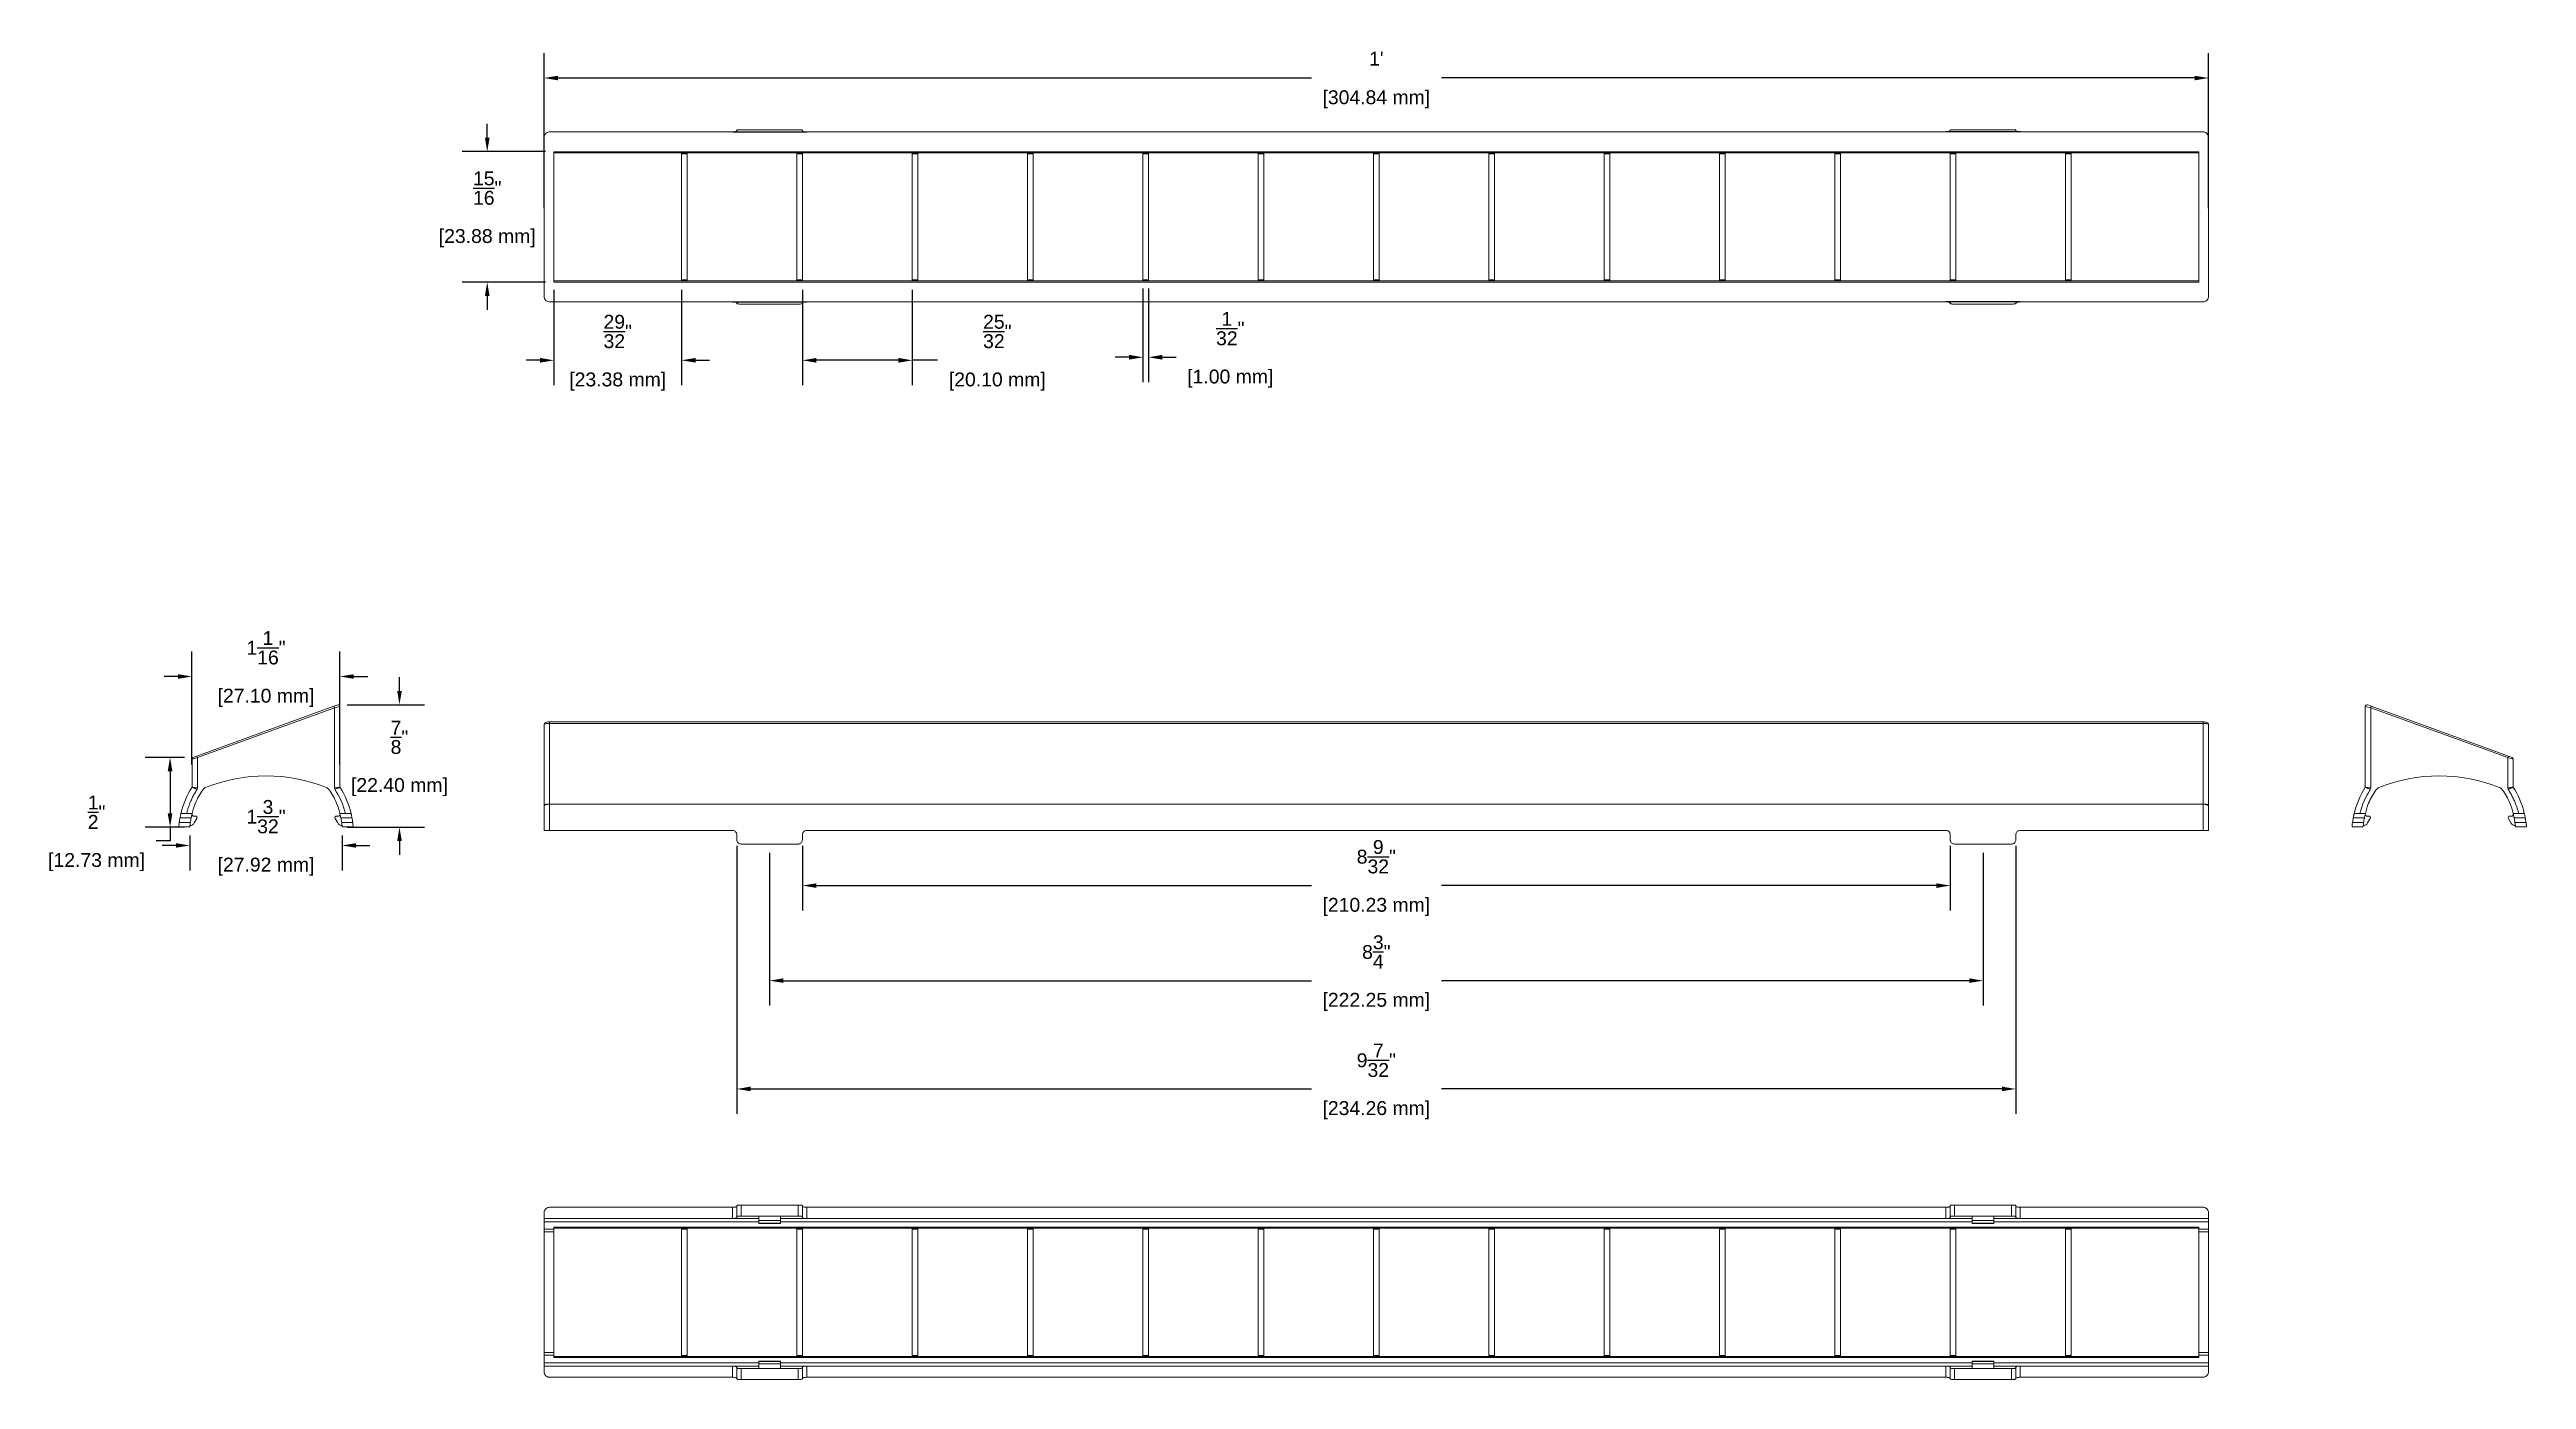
# Model space of a CAD drawing. Header units: inches. Extents: x -0.6 to 17.3, y 0 to 9.6.
import ezdxf

# ---------------------------------------------------------------- set-up
doc = ezdxf.new("R2010")
doc.units = ezdxf.units.IN
doc.header["$MEASUREMENT"] = 0
doc.layers.get('Defpoints').update_dxf_attribs({"color": 1})
doc.layers.add('Asymmetric', color=7, linetype='Continuous')
doc.styles.get("Standard").update_dxf_attribs({"font": 'Arial.ttf'})
doc.dimstyles.new('.1 DIM', dxfattribs={"dimscale": 0, "dimtxt": 0.1, "dimasz": 0.1, "dimexe": 0.18, "dimexo": 0.0625, "dimgap": 0.09, "dimtad": 0, "dimtih": 1, "dimtoh": 1, "dimdec": 5, "dimzin": 0, "dimdsep": 46, "dimlunit": 4, "dimtxsty": 'Standard', "dimcen": 0.09, "dimadec": 0, "dimazin": 0, "dimtfac": 1, "dimtdec": 5, "dimtofl": 0, "dimtmove": 0, "dimatfit": 3, "dimfxl": 1, "dimtolj": 1, "dimtzin": 0, "dimarcsym": 0})

msp = doc.modelspace()

# ---------------------------------------------------------------- blocks, each defined once
blk = doc.blocks.new('*D57')
at = {"layer": 'Defpoints', "color": 0, "lineweight": -2, "transparency": 16777216}
for p, q in [((0.403, 4.486), (0.119, 4.486)), ((0.299, 4.386), (0.299, 4.084)), ((0.403, 3.984), (0.119, 3.984)), ((0.299, 3.984), (0.299, 3.884)), ((0.299, 3.884), (0.199, 3.884))]:
    blk.add_line(p, q, dxfattribs=at)
at = {"layer": 'Defpoints', "color": 0, "transparency": 16777216}
for p in [(0.465, 4.486), (0.299, 3.984), (0.465, 3.984)]:
    blk.add_point(p, dxfattribs=at)
for points in [[(0.282, 4.386), (0.316, 4.386), (0.299, 4.486)], [(0.282, 4.084), (0.316, 4.084), (0.299, 3.984)]]:
    blk.add_solid(points, dxfattribs=at)
at = {"layer": 'Defpoints', "color": 0, "transparency": 16777216, "char_height": 0.1, "attachment_point": 5}
for s, insert in [('\\A1;{\\H1x;\\S1/2;}"', (-0.231, 4.091)), ('\\A1;[12.73 mm]', (-0.231, 3.731))]:
    blk.add_mtext(s, dxfattribs=dict(at, insert=insert))
blk = doc.blocks.new('*D58')
at = {"layer": 'Defpoints', "color": 0, "lineweight": -2, "transparency": 16777216}
for p, q in [((1.953, 4.966), (1.953, 5.066)), ((1.575, 4.866), (2.133, 4.866)), ((1.575, 3.984), (2.133, 3.984)), ((1.953, 3.884), (1.953, 3.784))]:
    blk.add_line(p, q, dxfattribs=at)
at = {"layer": 'Defpoints', "color": 0, "transparency": 16777216}
for p in [(1.513, 4.866), (1.513, 3.984), (1.953, 3.984)]:
    blk.add_point(p, dxfattribs=at)
for points in [[(1.937, 4.966), (1.97, 4.966), (1.953, 4.866)], [(1.937, 3.884), (1.97, 3.884), (1.953, 3.984)]]:
    blk.add_solid(points, dxfattribs=at)
at = {"layer": 'Defpoints', "color": 0, "transparency": 16777216, "char_height": 0.1, "attachment_point": 5}
for s, insert in [('\\A1;{\\H1x;\\S7/8;}"', (1.953, 4.631)), ('\\A1;[22.40 mm]', (1.953, 4.272))]:
    blk.add_mtext(s, dxfattribs=dict(at, insert=insert))
blk = doc.blocks.new('*D59')
at = {"layer": 'Defpoints', "color": 0, "lineweight": -2, "transparency": 16777216}
for p, q in [((0.457, 4.436), (0.457, 5.25)), ((1.524, 4.436), (1.524, 5.25)), ((0.357, 5.07), (0.257, 5.07)), ((1.624, 5.07), (1.724, 5.07))]:
    blk.add_line(p, q, dxfattribs=at)
at = {"layer": 'Defpoints', "color": 0, "transparency": 16777216}
for p in [(1.524, 5.07), (0.457, 4.373), (1.524, 4.373)]:
    blk.add_point(p, dxfattribs=at)
for points in [[(0.357, 5.086), (0.357, 5.053), (0.457, 5.07)], [(1.624, 5.086), (1.624, 5.053), (1.524, 5.07)]]:
    blk.add_solid(points, dxfattribs=at)
at = {"layer": 'Defpoints', "color": 0, "transparency": 16777216, "char_height": 0.1, "attachment_point": 5}
for s, insert in [('\\A1;1{\\H1x;\\S1/16;}"', (0.991, 5.277)), ('\\A1;[27.10 mm]', (0.991, 4.916))]:
    blk.add_mtext(s, dxfattribs=dict(at, insert=insert))
blk = doc.blocks.new('*D60')
at = {"layer": 'Defpoints', "color": 0, "lineweight": -2, "transparency": 16777216}
for p, q in [((0.341, 3.851), (0.241, 3.851)), ((0.441, 3.922), (0.441, 3.671)), ((1.54, 3.922), (1.54, 3.671)), ((1.64, 3.851), (1.74, 3.851))]:
    blk.add_line(p, q, dxfattribs=at)
at = {"layer": 'Defpoints', "color": 0, "transparency": 16777216}
for p in [(0.441, 3.984), (1.54, 3.984), (0.441, 3.851)]:
    blk.add_point(p, dxfattribs=at)
for points in [[(0.341, 3.868), (0.341, 3.835), (0.441, 3.851)], [(1.64, 3.868), (1.64, 3.835), (1.54, 3.851)]]:
    blk.add_solid(points, dxfattribs=at)
at = {"layer": 'Defpoints', "color": 0, "transparency": 16777216, "char_height": 0.1, "attachment_point": 5}
for s, insert in [('\\A1;1{\\H1x;\\S3/32;}"', (0.991, 4.059)), ('\\A1;[27.92 mm]', (0.991, 3.698))]:
    blk.add_mtext(s, dxfattribs=dict(at, insert=insert))
blk = doc.blocks.new('*D61')
at = {"layer": 'Defpoints', "color": 0, "lineweight": -2, "transparency": 16777216}
for p, q in [((2.996, 8.447), (2.996, 9.566)), ((14.998, 8.447), (14.998, 9.566)), ((3.096, 9.386), (8.529, 9.386)), ((14.898, 9.386), (9.466, 9.386))]:
    blk.add_line(p, q, dxfattribs=at)
at = {"layer": 'Defpoints', "color": 0, "transparency": 16777216}
for p in [(14.998, 9.386), (2.996, 8.385), (14.998, 8.385)]:
    blk.add_point(p, dxfattribs=at)
for points in [[(3.096, 9.402), (3.096, 9.369), (2.996, 9.386)], [(14.898, 9.402), (14.898, 9.369), (14.998, 9.386)]]:
    blk.add_solid(points, dxfattribs=at)
at = {"layer": 'Defpoints', "color": 0, "transparency": 16777216, "char_height": 0.1, "attachment_point": 5}
for s, insert in [("\\A1;1'", (8.997, 9.526)), ('\\A1;[304.84 mm]', (8.997, 9.232))]:
    blk.add_mtext(s, dxfattribs=dict(at, insert=insert))
blk = doc.blocks.new('*D62')
at = {"layer": 'Defpoints', "color": 0, "lineweight": -2, "transparency": 16777216}
for p, q in [((2.586, 8.955), (2.586, 9.055)), ((3.005, 8.855), (2.406, 8.855)), ((3.005, 7.914), (2.406, 7.914)), ((2.586, 7.814), (2.586, 7.714))]:
    blk.add_line(p, q, dxfattribs=at)
at = {"layer": 'Defpoints', "color": 0, "transparency": 16777216}
for p in [(3.067, 8.855), (2.586, 7.914), (3.067, 7.914)]:
    blk.add_point(p, dxfattribs=at)
for points in [[(2.569, 8.955), (2.603, 8.955), (2.586, 8.855)], [(2.569, 7.814), (2.603, 7.814), (2.586, 7.914)]]:
    blk.add_solid(points, dxfattribs=at)
at = {"layer": 'Defpoints', "color": 0, "transparency": 16777216, "char_height": 0.1, "attachment_point": 5}
for s, insert in [('\\A1;{\\H1x;\\S15/16;}"', (2.586, 8.592)), ('\\A1;[23.88 mm]', (2.586, 8.231))]:
    blk.add_mtext(s, dxfattribs=dict(at, insert=insert))
blk = doc.blocks.new('*D63')
at = {"layer": 'Defpoints', "color": 0, "lineweight": -2, "transparency": 16777216}
for p, q in [((3.067, 7.859), (3.067, 7.17)), ((3.988, 7.859), (3.988, 7.17)), ((2.967, 7.35), (2.867, 7.35)), ((4.088, 7.35), (4.188, 7.35))]:
    blk.add_line(p, q, dxfattribs=at)
at = {"layer": 'Defpoints', "color": 0, "transparency": 16777216}
for p in [(3.067, 7.922), (3.988, 7.922), (3.067, 7.35)]:
    blk.add_point(p, dxfattribs=at)
for points in [[(2.967, 7.367), (2.967, 7.333), (3.067, 7.35)], [(4.088, 7.367), (4.088, 7.333), (3.988, 7.35)]]:
    blk.add_solid(points, dxfattribs=at)
at = {"layer": 'Defpoints', "color": 0, "transparency": 16777216, "char_height": 0.1, "attachment_point": 5}
for s, insert in [('\\A1;{\\H1x;\\S29/32;}"', (3.527, 7.558)), ('\\A1;[23.38 mm]', (3.527, 7.197))]:
    blk.add_mtext(s, dxfattribs=dict(at, insert=insert))
blk = doc.blocks.new('*D64')
at = {"layer": 'Defpoints', "color": 0, "lineweight": -2, "transparency": 16777216}
for p, q in [((4.86, 7.859), (4.86, 7.17)), ((5.651, 7.859), (5.651, 7.17)), ((5.551, 7.35), (4.96, 7.35)), ((5.834, 7.35), (5.651, 7.35))]:
    blk.add_line(p, q, dxfattribs=at)
at = {"layer": 'Defpoints', "color": 0, "transparency": 16777216}
for p in [(4.86, 7.922), (5.651, 7.922), (4.86, 7.35)]:
    blk.add_point(p, dxfattribs=at)
for points in [[(4.96, 7.367), (4.96, 7.333), (4.86, 7.35)], [(5.551, 7.367), (5.551, 7.333), (5.651, 7.35)]]:
    blk.add_solid(points, dxfattribs=at)
at = {"layer": 'Defpoints', "color": 0, "transparency": 16777216, "char_height": 0.1, "attachment_point": 5}
for s, insert in [('\\A1;{\\H1x;\\S25/32;}"', (6.264, 7.558)), ('\\A1;[20.10 mm]', (6.264, 7.197))]:
    blk.add_mtext(s, dxfattribs=dict(at, insert=insert))
blk = doc.blocks.new('*D65')
at = {"layer": 'Defpoints', "color": 0, "lineweight": -2, "transparency": 16777216}
for p, q in [((7.314, 7.867), (7.314, 7.192)), ((7.354, 7.867), (7.354, 7.192)), ((7.214, 7.372), (7.114, 7.372)), ((7.454, 7.372), (7.554, 7.372))]:
    blk.add_line(p, q, dxfattribs=at)
at = {"layer": 'Defpoints', "color": 0, "transparency": 16777216}
for p in [(7.314, 7.93), (7.354, 7.93), (7.354, 7.372)]:
    blk.add_point(p, dxfattribs=at)
for points in [[(7.214, 7.389), (7.214, 7.355), (7.314, 7.372)], [(7.454, 7.389), (7.454, 7.355), (7.354, 7.372)]]:
    blk.add_solid(points, dxfattribs=at)
at = {"layer": 'Defpoints', "color": 0, "transparency": 16777216, "char_height": 0.1, "attachment_point": 5}
for s, insert in [('\\A1;{\\H1x;\\S1/32;}"', (7.944, 7.579)), ('\\A1;[1.00 mm]', (7.944, 7.218))]:
    blk.add_mtext(s, dxfattribs=dict(at, insert=insert))
blk = doc.blocks.new('*D66')
at = {"layer": 'Defpoints', "color": 0, "lineweight": -2, "transparency": 16777216}
for p, q in [((4.859, 3.848), (4.859, 3.382)), ((13.136, 3.848), (13.136, 3.382)), ((4.959, 3.562), (8.529, 3.562)), ((13.036, 3.562), (9.466, 3.562))]:
    blk.add_line(p, q, dxfattribs=at)
at = {"layer": 'Defpoints', "color": 0, "transparency": 16777216}
for p in [(4.859, 3.911), (13.136, 3.911), (4.859, 3.562)]:
    blk.add_point(p, dxfattribs=at)
for points in [[(4.959, 3.578), (4.959, 3.545), (4.859, 3.562)], [(13.036, 3.578), (13.036, 3.545), (13.136, 3.562)]]:
    blk.add_solid(points, dxfattribs=at)
at = {"layer": 'Defpoints', "color": 0, "transparency": 16777216, "char_height": 0.1, "attachment_point": 5}
for s, insert in [('\\A1;8{\\H1x;\\S9/32;}"', (8.997, 3.77)), ('\\A1;[210.23 mm]', (8.997, 3.408))]:
    blk.add_mtext(s, dxfattribs=dict(at, insert=insert))
blk = doc.blocks.new('*D67')
at = {"layer": 'Defpoints', "color": 0, "lineweight": -2, "transparency": 16777216}
for p, q in [((4.622, 3.799), (4.622, 2.696)), ((13.372, 3.799), (13.372, 2.696)), ((4.722, 2.876), (8.529, 2.876)), ((13.272, 2.876), (9.466, 2.876))]:
    blk.add_line(p, q, dxfattribs=at)
at = {"layer": 'Defpoints', "color": 0, "transparency": 16777216}
for p in [(4.622, 3.861), (13.372, 3.861), (4.622, 2.876)]:
    blk.add_point(p, dxfattribs=at)
for points in [[(4.722, 2.893), (4.722, 2.86), (4.622, 2.876)], [(13.272, 2.893), (13.272, 2.86), (13.372, 2.876)]]:
    blk.add_solid(points, dxfattribs=at)
at = {"layer": 'Defpoints', "color": 0, "transparency": 16777216, "char_height": 0.1, "attachment_point": 5}
for s, insert in [('\\A1;8{\\H1x;\\S3/4;}"', (8.997, 3.083)), ('\\A1;[222.25 mm]', (8.997, 2.723))]:
    blk.add_mtext(s, dxfattribs=dict(at, insert=insert))
blk = doc.blocks.new('*D68')
at = {"layer": 'Defpoints', "color": 0, "lineweight": -2, "transparency": 16777216}
for p, q in [((4.386, 3.848), (4.386, 1.915)), ((13.608, 3.848), (13.608, 1.915)), ((4.486, 2.095), (8.529, 2.095)), ((13.508, 2.095), (9.466, 2.095))]:
    blk.add_line(p, q, dxfattribs=at)
at = {"layer": 'Defpoints', "color": 0, "transparency": 16777216}
for p in [(4.386, 3.911), (13.608, 3.911), (4.386, 2.095)]:
    blk.add_point(p, dxfattribs=at)
for points in [[(4.486, 2.112), (4.486, 2.079), (4.386, 2.095)], [(13.508, 2.112), (13.508, 2.079), (13.608, 2.095)]]:
    blk.add_solid(points, dxfattribs=at)
at = {"layer": 'Defpoints', "color": 0, "transparency": 16777216, "char_height": 0.1, "attachment_point": 5}
for s, insert in [('\\A1;9{\\H1x;\\S7/32;}"', (8.997, 2.302)), ('\\A1;[234.26 mm]', (8.997, 1.942))]:
    blk.add_mtext(s, dxfattribs=dict(at, insert=insert))

# ---------------------------------------------------------------- dimensions: what is measured, and where the dimension line sits
at = {"layer": 'Defpoints'}
for base, p1, p2, picture, middle in [((14.99782, 9.385669), (2.996347, 8.38451), (14.99782, 8.38451), '*D61', (8.997084, 9.385669)), ((3.067292, 7.350148), (3.987602, 7.921992), (3.067292, 7.921992), '*D63', (3.527447, 7.350148)), ((7.353532, 7.37187), (7.314119, 7.929716), (7.353532, 7.929716), '*D65', (7.944351, 7.37187)), ((1.524329, 5.069682), (0.4574, 4.373196), (1.524329, 4.373196), '*D59', (0.990864, 5.069682)), ((0.441233, 3.851215), (1.540496, 3.984338), (0.441233, 3.984338), '*D60', (0.990864, 3.851215)), ((4.38568, 2.095451), (13.608487, 3.910681), (4.38568, 3.910681), '*D68', (8.997084, 2.095451)), ((4.622163, 2.876327), (13.372005, 3.861413), (4.622163, 3.861413), '*D67', (8.997084, 2.876327)), ((4.858645, 3.561824), (13.135523, 3.910681), (4.858645, 3.910681), '*D66', (8.997084, 3.561824))]:
    dim = msp.add_linear_dim(base=base, p1=p1, p2=p2, dimstyle='.1 DIM', override={"dimscale": 1, "dimpost": '\\X'}, dxfattribs=at)
    dim.commit()
    dim.dimension.update_dxf_attribs({"geometry": picture, "text_midpoint": middle})
for base, p1, p2, picture, middle in [((2.5859766, 7.9144392), (3.0672918, 8.8545838), (3.0672918, 7.9144392), '*D62', (2.5859766, 8.3845115)), ((1.9532897, 3.9843376), (1.5125047, 4.8660834), (1.5125047, 3.9843376), '*D58', (1.9532897, 4.4252105)), ((0.298994, 3.984338), (0.46518, 4.485647), (0.46518, 3.984338), '*D57', (-0.230705, 3.884338))]:
    dim = msp.add_linear_dim(base=base, p1=p1, p2=p2, angle=90, dimstyle='.1 DIM', override={"dimscale": 1, "dimpost": '\\X'}, dxfattribs=at)
    dim.commit()
    dim.dimension.update_dxf_attribs({"geometry": picture, "text_midpoint": middle})
dim = msp.add_linear_dim(base=(4.859502, 7.350148), p1=(5.65086, 7.921992), p2=(4.859502, 7.921992), dimstyle='.1 DIM', override={"dimscale": 1, "dimpost": '\\X', "dimtmove": 1}, dxfattribs=at)
dim.commit()
dim.dimension.update_dxf_attribs({"geometry": '*D64', "text_midpoint": (6.26373, 7.350148), "dimtype": 160})

# ---------------------------------------------------------------- linework, layer by layer
at = {"layer": 'Asymmetric', "linetype": 'Continuous', "lineweight": 15}
for p, q in [((2.996347, 8.916275), (2.996347, 8.957069)), ((3.035761, 8.997681), (4.354149, 8.997681)), ((4.417211, 9.01324), (4.827114, 9.01324)), ((4.890176, 8.997681), (8.997083, 8.997681)), ((13.103992, 8.997681), (8.997084, 8.997681)), ((13.576956, 9.01324), (13.167054, 9.01324)), ((14.958407, 8.997681), (13.640018, 8.997681)), ((14.99782, 8.916275), (14.99782, 8.957069)), ((2.996347, 8.83906), (2.996347, 8.893635)), ((2.996347, 8.819869), (2.996347, 8.83906)), ((2.996347, 8.819869), (2.996347, 7.949152)), ((14.926876, 8.854584), (3.067292, 8.854584)), ((3.067292, 8.854584), (3.067292, 8.83906)), ((14.926876, 8.847031), (3.067292, 8.847031)), ((3.067292, 8.83906), (3.067292, 8.819869)), ((3.067292, 7.949152), (3.067292, 8.819869)), ((3.987602, 8.847031), (3.987602, 8.839304)), ((3.987602, 7.929716), (3.987602, 8.839304)), ((4.027016, 8.839304), (3.987602, 8.839304)), ((4.027016, 8.847031), (4.027016, 8.839304)), ((4.027016, 7.929716), (4.027016, 8.839304)), ((4.819231, 8.847031), (4.819231, 8.839304)), ((4.819231, 7.929716), (4.819231, 8.839304)), ((4.858645, 8.839304), (4.819231, 8.839304)), ((4.858645, 8.847031), (4.858645, 8.839304)), ((4.858645, 7.929716), (4.858645, 8.839304)), ((5.65086, 8.847031), (5.65086, 8.839304)), ((5.65086, 7.929716), (5.65086, 8.839304)), ((5.690274, 8.839304), (5.65086, 8.839304)), ((5.690274, 8.847031), (5.690274, 8.839304)), ((5.690274, 7.929716), (5.690274, 8.839304)), ((6.482489, 8.847031), (6.482489, 8.839304)), ((6.482489, 7.929716), (6.482489, 8.839304)), ((6.521903, 8.839304), (6.482489, 8.839304)), ((6.521903, 8.847031), (6.521903, 8.839304)), ((6.521903, 7.929716), (6.521903, 8.839304)), ((7.314119, 8.847031), (7.314119, 8.839304)), ((7.314119, 7.929716), (7.314119, 8.839304)), ((7.353532, 8.839304), (7.314119, 8.839304)), ((7.353532, 8.847031), (7.353532, 8.839304)), ((7.353532, 7.929716), (7.353532, 8.839304)), ((8.145748, 8.847031), (8.145748, 8.839304)), ((8.185161, 8.839304), (8.145748, 8.839304)), ((8.145748, 7.929716), (8.145748, 8.839304)), ((8.185161, 8.847031), (8.185161, 8.839304)), ((8.185161, 7.929716), (8.185161, 8.839304)), ((8.977377, 8.847031), (8.977377, 8.839304)), ((9.01679, 8.839304), (8.977377, 8.839304)), ((8.977377, 7.929716), (8.977377, 8.839304)), ((9.01679, 8.847031), (9.01679, 8.839304)), ((9.01679, 7.929716), (9.01679, 8.839304)), ((9.809006, 8.847031), (9.809006, 8.839304)), ((9.848419, 8.839304), (9.809006, 8.839304)), ((9.809006, 7.929716), (9.809006, 8.839304)), ((9.848419, 8.847031), (9.848419, 8.839304)), ((9.848419, 7.929716), (9.848419, 8.839304)), ((10.640635, 8.847031), (10.640635, 8.839304)), ((10.680049, 8.839304), (10.640635, 8.839304)), ((10.640635, 7.929716), (10.640635, 8.839304)), ((10.680049, 8.847031), (10.680049, 8.839304)), ((10.680049, 7.929716), (10.680049, 8.839304)), ((11.472264, 8.847031), (11.472264, 8.839304)), ((11.511678, 8.839304), (11.472264, 8.839304)), ((11.472264, 7.929716), (11.472264, 8.839304)), ((11.511678, 8.847031), (11.511678, 8.839304)), ((11.511678, 7.929716), (11.511678, 8.839304)), ((12.303893, 8.847031), (12.303893, 8.839304)), ((12.343307, 8.839304), (12.303893, 8.839304)), ((12.303893, 7.929716), (12.303893, 8.839304)), ((12.343307, 8.847031), (12.343307, 8.839304)), ((12.343307, 7.929716), (12.343307, 8.839304)), ((13.135523, 8.847031), (13.135523, 8.839304)), ((13.174936, 8.839304), (13.135523, 8.839304)), ((13.135523, 7.929716), (13.135523, 8.839304)), ((13.174936, 8.847031), (13.174936, 8.839304)), ((13.174936, 7.929716), (13.174936, 8.839304)), ((13.967152, 8.847031), (13.967152, 8.839304)), ((14.006566, 8.839304), (13.967152, 8.839304)), ((13.967152, 7.929716), (13.967152, 8.839304)), ((14.006566, 8.847031), (14.006566, 8.839304)), ((14.006566, 7.929716), (14.006566, 8.839304)), ((14.926876, 8.854584), (14.926876, 8.83906)), ((14.926876, 8.83906), (14.926876, 8.819869)), ((14.926876, 7.949152), (14.926876, 8.819869)), ((14.99782, 8.83906), (14.99782, 8.893635)), ((14.99782, 8.819869), (14.99782, 8.83906)), ((14.99782, 8.819869), (14.99782, 7.949152)), ((2.996347, 7.949152), (2.996347, 7.929961)), ((2.996347, 7.929961), (2.996347, 7.875388)), ((3.067292, 7.929961), (3.067292, 7.949152)), ((3.067292, 7.914439), (3.067292, 7.929961)), ((14.926876, 7.921992), (3.067292, 7.921992)), ((14.926876, 7.914439), (3.067292, 7.914439)), ((3.987602, 7.921992), (3.987602, 7.929716)), ((4.027016, 7.929716), (3.987602, 7.929716)), ((4.027016, 7.921992), (4.027016, 7.929716)), ((4.858645, 7.929716), (4.819231, 7.929716)), ((4.819231, 7.921992), (4.819231, 7.929716)), ((4.858645, 7.921992), (4.858645, 7.929716)), ((5.690274, 7.929716), (5.65086, 7.929716)), ((5.65086, 7.921992), (5.65086, 7.929716)), ((5.690274, 7.921992), (5.690274, 7.929716)), ((6.521903, 7.929716), (6.482489, 7.929716)), ((6.482489, 7.921992), (6.482489, 7.929716)), ((6.521903, 7.921992), (6.521903, 7.929716)), ((7.314119, 7.921992), (7.314119, 7.929716)), ((7.353532, 7.929716), (7.314119, 7.929716)), ((7.353532, 7.921992), (7.353532, 7.929716)), ((8.145748, 7.921992), (8.145748, 7.929716)), ((8.185161, 7.929716), (8.145748, 7.929716)), ((8.185161, 7.921992), (8.185161, 7.929716)), ((8.977377, 7.921992), (8.977377, 7.929716)), ((9.01679, 7.929716), (8.977377, 7.929716)), ((9.01679, 7.921992), (9.01679, 7.929716)), ((9.848419, 7.929716), (9.809006, 7.929716)), ((9.809006, 7.921992), (9.809006, 7.929716)), ((9.848419, 7.921992), (9.848419, 7.929716)), ((10.680049, 7.929716), (10.640635, 7.929716)), ((10.640635, 7.921992), (10.640635, 7.929716)), ((10.680049, 7.921992), (10.680049, 7.929716)), ((11.511678, 7.929716), (11.472264, 7.929716)), ((11.472264, 7.921992), (11.472264, 7.929716)), ((11.511678, 7.921992), (11.511678, 7.929716)), ((12.303893, 7.921992), (12.303893, 7.929716)), ((12.343307, 7.929716), (12.303893, 7.929716)), ((12.343307, 7.921992), (12.343307, 7.929716)), ((13.135523, 7.921992), (13.135523, 7.929716)), ((13.174936, 7.929716), (13.135523, 7.929716)), ((13.174936, 7.921992), (13.174936, 7.929716)), ((13.967152, 7.921992), (13.967152, 7.929716)), ((14.006566, 7.929716), (13.967152, 7.929716)), ((14.006566, 7.921992), (14.006566, 7.929716)), ((14.926876, 7.929961), (14.926876, 7.949152)), ((14.926876, 7.914439), (14.926876, 7.929961)), ((14.99782, 7.949152), (14.99782, 7.929961)), ((14.99782, 7.929961), (14.99782, 7.875388)), ((2.996347, 7.852746), (2.996347, 7.811954)), ((3.035761, 7.77134), (4.354149, 7.77134)), ((4.417211, 7.755781), (4.827114, 7.755781)), ((4.890176, 7.77134), (8.997083, 7.77134)), ((13.103992, 7.77134), (8.997084, 7.77134)), ((13.576956, 7.755781), (13.167054, 7.755781)), ((14.958407, 7.77134), (13.640018, 7.77134)), ((14.99782, 7.852746), (14.99782, 7.811954)), ((0.492769, 4.495689), (1.480871, 4.855329)), ((1.484915, 4.844218), (0.496814, 4.484578)), ((1.480871, 4.855329), (1.508461, 4.86537)), ((1.484915, 4.844218), (1.480871, 4.855329)), ((1.524329, 4.854259), (1.484915, 4.844218)), ((1.484915, 4.844218), (1.484915, 4.26754)), ((1.524329, 4.271857), (1.524329, 4.854259)), ((16.128249, 4.854259), (16.167663, 4.844218)), ((16.128249, 4.271857), (16.128249, 4.854259)), ((16.171707, 4.855329), (16.144118, 4.86537)), ((16.167663, 4.844218), (16.171707, 4.855329)), ((16.167663, 4.844218), (17.155765, 4.484578)), ((16.167663, 4.844218), (16.167663, 4.26754)), ((17.159809, 4.495689), (16.171707, 4.855329)), ((2.996347, 4.721296), (2.996347, 4.144618)), ((14.958407, 4.743162), (3.035761, 4.743162)), ((3.035761, 4.743162), (3.035761, 4.731336)), ((3.035761, 4.148932), (3.035761, 4.731336)), ((14.958407, 4.731336), (3.035761, 4.731336)), ((14.958407, 4.743162), (14.958407, 4.731336)), ((14.958407, 4.731336), (14.958407, 4.148932)), ((14.99782, 4.144618), (14.99782, 4.721296)), ((0.496814, 4.484578), (0.4574, 4.474536)), ((0.4574, 4.271857), (0.4574, 4.474536)), ((0.46518, 4.485647), (0.492769, 4.495689)), ((0.496814, 4.484578), (0.492769, 4.495689)), ((0.496814, 4.484578), (0.496814, 4.26754)), ((17.155765, 4.484578), (17.159809, 4.495689)), ((17.155765, 4.484578), (17.155765, 4.26754)), ((17.155765, 4.484578), (17.195178, 4.474536)), ((17.187398, 4.485647), (17.159809, 4.495689)), ((17.195178, 4.271857), (17.195178, 4.474536)), ((0.4574, 4.271857), (0.496814, 4.26754)), ((0.496814, 4.26754), (0.494371, 4.256524)), ((1.524329, 4.271857), (1.484915, 4.26754)), ((1.484915, 4.26754), (1.487357, 4.256524)), ((2.996347, 4.144618), (2.996347, 4.133601)), ((14.958407, 4.148932), (3.035761, 4.148932)), ((3.035761, 4.148932), (3.035761, 3.959949)), ((14.958407, 3.959949), (14.958407, 4.148932)), ((14.99782, 4.144618), (14.99782, 4.133601)), ((16.128249, 4.271857), (16.167663, 4.26754)), ((16.167663, 4.26754), (16.165221, 4.256524)), ((17.195178, 4.271857), (17.155765, 4.26754)), ((17.155765, 4.26754), (17.158207, 4.256524)), ((0.441233, 3.984338), (0.362134, 3.984338)), ((0.36538, 4.015869), (0.444948, 4.015869)), ((0.451356, 4.051341), (0.370965, 4.051341)), ((0.4591, 4.082872), (0.418306, 4.082872)), ((0.482268, 4.063533), (0.465108, 4.063533)), ((0.473928, 4.013616), (0.492508, 4.045797)), ((1.489221, 4.045797), (1.507801, 4.013616)), ((1.516621, 4.063533), (1.499461, 4.063533)), ((1.522628, 4.082872), (1.563423, 4.082872)), ((1.610764, 4.051341), (1.530372, 4.051341)), ((1.616349, 4.015869), (1.536781, 4.015869)), ((1.540496, 3.984338), (1.619594, 3.984338)), ((3.035761, 3.959949), (4.354149, 3.959949)), ((13.103992, 3.959949), (4.890176, 3.959949)), ((14.958407, 3.959949), (13.640018, 3.959949)), ((16.112082, 3.984338), (16.032984, 3.984338)), ((16.036229, 4.015869), (16.115798, 4.015869)), ((16.041815, 4.051341), (16.122206, 4.051341)), ((16.12995, 4.082872), (16.089156, 4.082872)), ((16.135958, 4.063533), (16.153117, 4.063533)), ((16.163357, 4.045797), (16.144777, 4.013616)), ((17.17865, 4.013616), (17.16007, 4.045797)), ((17.17031, 4.063533), (17.18747, 4.063533)), ((17.193478, 4.082872), (17.234272, 4.082872)), ((17.201222, 4.051341), (17.281613, 4.051341)), ((17.287198, 4.015869), (17.20763, 4.015869)), ((17.211345, 3.984338), (17.290444, 3.984338)), ((4.38568, 3.928418), (4.38568, 3.892944)), ((4.417212, 3.861413), (4.827114, 3.861413)), ((4.858645, 3.892944), (4.858645, 3.928418)), ((13.135523, 3.892944), (13.135523, 3.928418)), ((13.576956, 3.861413), (13.167054, 3.861413)), ((13.608487, 3.928418), (13.608487, 3.892944)), ((4.38568, 1.254215), (4.38568, 1.174646)), ((4.417212, 1.178362), (4.417212, 1.257459)), ((4.417212, 1.257459), (4.827114, 1.257459)), ((4.827114, 1.257459), (4.827114, 1.178362)), ((4.858645, 1.254215), (4.858645, 1.174646)), ((13.135523, 1.174646), (13.135523, 1.254215)), ((13.167054, 1.257459), (13.167054, 1.178362)), ((13.576956, 1.257459), (13.167054, 1.257459)), ((13.576956, 1.178362), (13.576956, 1.257459)), ((13.608487, 1.254215), (13.608487, 1.174646)), ((2.996347, 1.160494), (2.996347, 1.201289)), ((4.354149, 1.160494), (2.996347, 1.160494)), ((2.996347, 1.083279), (2.996347, 1.137854)), ((4.543336, 1.137854), (2.996347, 1.137854)), ((3.067292, 1.083279), (2.996347, 1.083279)), ((2.996347, 1.064088), (2.996347, 1.083279)), ((3.035761, 1.241902), (4.354149, 1.241902)), ((14.926876, 1.098803), (3.067292, 1.098803)), ((3.067292, 1.098803), (3.067292, 1.083279)), ((14.926876, 1.09125), (3.067292, 1.09125)), ((3.067292, 1.083279), (3.067292, 1.064088)), ((3.987602, 1.09125), (3.987602, 1.083524)), ((3.987602, 0.173936), (3.987602, 1.083524)), ((4.027016, 1.083524), (3.987602, 1.083524)), ((4.027016, 1.09125), (4.027016, 1.083524)), ((4.027016, 0.173936), (4.027016, 1.083524)), ((4.354149, 1.160494), (4.354149, 1.241902)), ((4.543336, 1.160494), (4.354149, 1.160494)), ((4.38568, 1.174646), (4.38568, 1.168237)), ((4.827114, 1.178362), (4.417212, 1.178362)), ((4.543336, 1.17742), (4.70099, 1.17742)), ((4.543336, 1.145666), (4.543336, 1.17742)), ((4.70099, 1.145666), (4.543336, 1.145666)), ((4.543336, 1.127086), (4.543336, 1.145666)), ((4.70099, 1.127086), (4.543336, 1.127086)), ((4.543336, 1.125502), (4.543336, 1.127086)), ((4.543336, 1.125502), (4.70099, 1.125502)), ((4.70099, 1.17742), (4.70099, 1.145666)), ((4.890176, 1.160494), (4.70099, 1.160494)), ((4.70099, 1.127086), (4.70099, 1.145666)), ((13.293177, 1.137854), (4.70099, 1.137854)), ((4.70099, 1.125502), (4.70099, 1.127086)), ((4.819231, 1.09125), (4.819231, 1.083524)), ((4.819231, 0.173936), (4.819231, 1.083524)), ((4.858645, 1.083524), (4.819231, 1.083524)), ((4.858645, 1.168237), (4.858645, 1.174646)), ((4.858645, 1.09125), (4.858645, 1.083524)), ((4.858645, 0.173936), (4.858645, 1.083524)), ((4.890176, 1.241902), (4.890176, 1.160494)), ((13.103992, 1.241902), (4.890176, 1.241902)), ((13.103992, 1.160494), (4.890176, 1.160494)), ((5.65086, 1.09125), (5.65086, 1.083524)), ((5.65086, 0.173936), (5.65086, 1.083524)), ((5.690274, 1.083524), (5.65086, 1.083524)), ((5.690274, 1.09125), (5.690274, 1.083524)), ((5.690274, 0.173936), (5.690274, 1.083524)), ((6.482489, 1.09125), (6.482489, 1.083524)), ((6.482489, 0.173936), (6.482489, 1.083524)), ((6.521903, 1.083524), (6.482489, 1.083524)), ((6.521903, 1.09125), (6.521903, 1.083524)), ((6.521903, 0.173936), (6.521903, 1.083524)), ((7.314119, 1.09125), (7.314119, 1.083524)), ((7.314119, 0.173936), (7.314119, 1.083524)), ((7.353532, 1.083524), (7.314119, 1.083524)), ((7.353532, 1.09125), (7.353532, 1.083524)), ((7.353532, 0.173936), (7.353532, 1.083524)), ((8.145748, 1.09125), (8.145748, 1.083524)), ((8.185161, 1.083524), (8.145748, 1.083524)), ((8.145748, 0.173936), (8.145748, 1.083524)), ((8.185161, 1.09125), (8.185161, 1.083524)), ((8.185161, 0.173936), (8.185161, 1.083524)), ((8.977377, 1.09125), (8.977377, 1.083524)), ((9.01679, 1.083524), (8.977377, 1.083524)), ((8.977377, 0.173936), (8.977377, 1.083524)), ((9.01679, 1.09125), (9.01679, 1.083524)), ((9.01679, 0.173936), (9.01679, 1.083524)), ((9.809006, 1.09125), (9.809006, 1.083524)), ((9.848419, 1.083524), (9.809006, 1.083524)), ((9.809006, 0.173936), (9.809006, 1.083524)), ((9.848419, 1.09125), (9.848419, 1.083524)), ((9.848419, 0.173936), (9.848419, 1.083524)), ((10.640635, 1.09125), (10.640635, 1.083524)), ((10.680049, 1.083524), (10.640635, 1.083524)), ((10.640635, 0.173936), (10.640635, 1.083524)), ((10.680049, 1.09125), (10.680049, 1.083524)), ((10.680049, 0.173936), (10.680049, 1.083524)), ((11.472264, 1.09125), (11.472264, 1.083524)), ((11.511678, 1.083524), (11.472264, 1.083524)), ((11.472264, 0.173936), (11.472264, 1.083524)), ((11.511678, 1.09125), (11.511678, 1.083524)), ((11.511678, 0.173936), (11.511678, 1.083524)), ((12.303893, 1.09125), (12.303893, 1.083524)), ((12.343307, 1.083524), (12.303893, 1.083524)), ((12.303893, 0.173936), (12.303893, 1.083524)), ((12.343307, 1.09125), (12.343307, 1.083524)), ((12.343307, 0.173936), (12.343307, 1.083524)), ((13.103992, 1.160494), (13.103992, 1.241902)), ((13.293177, 1.160494), (13.103992, 1.160494)), ((13.135523, 1.168237), (13.135523, 1.174646)), ((13.135523, 1.09125), (13.135523, 1.083524)), ((13.174936, 1.083524), (13.135523, 1.083524)), ((13.135523, 0.173936), (13.135523, 1.083524)), ((13.576956, 1.178362), (13.167054, 1.178362)), ((13.174936, 1.09125), (13.174936, 1.083524)), ((13.174936, 0.173936), (13.174936, 1.083524)), ((13.293177, 1.17742), (13.450832, 1.17742)), ((13.293177, 1.145666), (13.293177, 1.17742)), ((13.293177, 1.145666), (13.450832, 1.145666)), ((13.293177, 1.127086), (13.293177, 1.145666)), ((13.293177, 1.127086), (13.450832, 1.127086)), ((13.293177, 1.125502), (13.293177, 1.127086)), ((13.293177, 1.125502), (13.450832, 1.125502)), ((13.450832, 1.17742), (13.450832, 1.145666)), ((13.640018, 1.160494), (13.450832, 1.160494)), ((13.450832, 1.145666), (13.450832, 1.127086)), ((14.99782, 1.137854), (13.450832, 1.137854)), ((13.450832, 1.127086), (13.450832, 1.125502)), ((13.608487, 1.168237), (13.608487, 1.174646)), ((13.640018, 1.241902), (13.640018, 1.160494)), ((14.958407, 1.241902), (13.640018, 1.241902)), ((14.99782, 1.160494), (13.640018, 1.160494)), ((13.967152, 1.09125), (13.967152, 1.083524)), ((14.006566, 1.083524), (13.967152, 1.083524)), ((13.967152, 0.173936), (13.967152, 1.083524)), ((14.006566, 1.09125), (14.006566, 1.083524)), ((14.006566, 0.173936), (14.006566, 1.083524)), ((14.926876, 1.098803), (14.926876, 1.083279)), ((14.99782, 1.083279), (14.926876, 1.083279)), ((14.926876, 1.083279), (14.926876, 1.064088)), ((14.99782, 1.160494), (14.99782, 1.201289)), ((14.99782, 1.083279), (14.99782, 1.137854)), ((14.99782, 1.064088), (14.99782, 1.083279)), ((3.067292, 1.064088), (2.996347, 1.064088)), ((2.996347, 1.064088), (2.996347, 0.193371)), ((3.067292, 0.193371), (3.067292, 1.064088)), ((14.99782, 1.064088), (14.926876, 1.064088)), ((14.926876, 0.193371), (14.926876, 1.064088)), ((14.99782, 1.064088), (14.99782, 0.193371)), ((3.067292, 0.193371), (2.996347, 0.193371)), ((2.996347, 0.193371), (2.996347, 0.17418)), ((3.067292, 0.17418), (3.067292, 0.193371)), ((14.99782, 0.193371), (14.926876, 0.193371)), ((14.926876, 0.17418), (14.926876, 0.193371)), ((14.99782, 0.193371), (14.99782, 0.17418)), ((3.067292, 0.17418), (2.996347, 0.17418)), ((2.996347, 0.17418), (2.996347, 0.119607)), ((4.543336, 0.119607), (2.996347, 0.119607)), ((2.996347, 0.096965), (2.996347, 0.056173)), ((4.354149, 0.096965), (2.996347, 0.096965)), ((3.035761, 0.015559), (4.354149, 0.015559)), ((3.067292, 0.158658), (3.067292, 0.17418)), ((14.926876, 0.166211), (3.067292, 0.166211)), ((14.926876, 0.158658), (3.067292, 0.158658)), ((3.987602, 0.166211), (3.987602, 0.173936)), ((4.027016, 0.173936), (3.987602, 0.173936)), ((4.027016, 0.166211), (4.027016, 0.173936)), ((4.543336, 0.096965), (4.354149, 0.096965)), ((4.354149, 0.015559), (4.354149, 0.096965)), ((4.38568, 0.082813), (4.38568, 0.089222)), ((4.38568, 0.003244), (4.38568, 0.082813)), ((4.417212, 0.079099), (4.417212, 0)), ((4.827114, 0.079099), (4.417212, 0.079099)), ((4.417212, 0), (4.827114, 0)), ((4.70099, 0.131957), (4.543336, 0.131957)), ((4.543336, 0.130374), (4.543336, 0.131957)), ((4.70099, 0.130374), (4.543336, 0.130374)), ((4.543336, 0.111793), (4.543336, 0.130374)), ((4.543336, 0.111793), (4.543336, 0.080039)), ((4.70099, 0.111793), (4.543336, 0.111793)), ((4.543336, 0.080039), (4.70099, 0.080039)), ((4.70099, 0.130374), (4.70099, 0.131957)), ((4.70099, 0.111793), (4.70099, 0.130374)), ((13.293177, 0.119607), (4.70099, 0.119607)), ((4.70099, 0.080039), (4.70099, 0.111793)), ((4.890176, 0.096965), (4.70099, 0.096965)), ((4.858645, 0.173936), (4.819231, 0.173936)), ((4.819231, 0.166211), (4.819231, 0.173936)), ((4.827114, 0), (4.827114, 0.079099)), ((4.858645, 0.166211), (4.858645, 0.173936)), ((4.858645, 0.089222), (4.858645, 0.082813)), ((4.858645, 0.003244), (4.858645, 0.082813)), ((4.890176, 0.015559), (4.890176, 0.096965)), ((13.103992, 0.096965), (4.890176, 0.096965)), ((13.103992, 0.015559), (4.890176, 0.015559)), ((5.690274, 0.173936), (5.65086, 0.173936)), ((5.65086, 0.166211), (5.65086, 0.173936)), ((5.690274, 0.166211), (5.690274, 0.173936)), ((6.521903, 0.173936), (6.482489, 0.173936)), ((6.482489, 0.166211), (6.482489, 0.173936)), ((6.521903, 0.166211), (6.521903, 0.173936)), ((7.314119, 0.166211), (7.314119, 0.173936)), ((7.353532, 0.173936), (7.314119, 0.173936)), ((7.353532, 0.166211), (7.353532, 0.173936)), ((8.145748, 0.166211), (8.145748, 0.173936)), ((8.185161, 0.173936), (8.145748, 0.173936)), ((8.185161, 0.166211), (8.185161, 0.173936)), ((8.977377, 0.166211), (8.977377, 0.173936)), ((9.01679, 0.173936), (8.977377, 0.173936)), ((9.01679, 0.166211), (9.01679, 0.173936)), ((9.848419, 0.173936), (9.809006, 0.173936)), ((9.809006, 0.166211), (9.809006, 0.173936)), ((9.848419, 0.166211), (9.848419, 0.173936)), ((10.680049, 0.173936), (10.640635, 0.173936)), ((10.640635, 0.166211), (10.640635, 0.173936)), ((10.680049, 0.166211), (10.680049, 0.173936)), ((11.511678, 0.173936), (11.472264, 0.173936)), ((11.472264, 0.166211), (11.472264, 0.173936)), ((11.511678, 0.166211), (11.511678, 0.173936)), ((12.303893, 0.166211), (12.303893, 0.173936)), ((12.343307, 0.173936), (12.303893, 0.173936)), ((12.343307, 0.166211), (12.343307, 0.173936)), ((13.293177, 0.096965), (13.103992, 0.096965)), ((13.103992, 0.096965), (13.103992, 0.015559)), ((13.135523, 0.166211), (13.135523, 0.173936)), ((13.174936, 0.173936), (13.135523, 0.173936)), ((13.135523, 0.089222), (13.135523, 0.082813)), ((13.135523, 0.082813), (13.135523, 0.003244)), ((13.167054, 0), (13.167054, 0.079099)), ((13.576956, 0.079099), (13.167054, 0.079099)), ((13.576956, 0), (13.167054, 0)), ((13.174936, 0.166211), (13.174936, 0.173936)), ((13.450832, 0.131957), (13.293177, 0.131957)), ((13.293177, 0.130374), (13.293177, 0.131957)), ((13.293177, 0.130374), (13.450832, 0.130374)), ((13.293177, 0.111793), (13.293177, 0.130374)), ((13.293177, 0.111793), (13.293177, 0.080039)), ((13.293177, 0.111793), (13.450832, 0.111793)), ((13.293177, 0.080039), (13.450832, 0.080039)), ((13.450832, 0.131957), (13.450832, 0.130374)), ((13.450832, 0.130374), (13.450832, 0.111793)), ((14.99782, 0.119607), (13.450832, 0.119607)), ((13.450832, 0.080039), (13.450832, 0.111793)), ((13.640018, 0.096965), (13.450832, 0.096965)), ((13.576956, 0.079099), (13.576956, 0)), ((13.608487, 0.089222), (13.608487, 0.082813)), ((13.608487, 0.003244), (13.608487, 0.082813)), ((13.640018, 0.096965), (13.640018, 0.015559)), ((14.99782, 0.096965), (13.640018, 0.096965)), ((14.958407, 0.015559), (13.640018, 0.015559)), ((13.967152, 0.166211), (13.967152, 0.173936)), ((14.006566, 0.173936), (13.967152, 0.173936)), ((14.006566, 0.166211), (14.006566, 0.173936)), ((14.926876, 0.158658), (14.926876, 0.17418)), ((14.99782, 0.17418), (14.926876, 0.17418)), ((14.99782, 0.17418), (14.99782, 0.119607)), ((14.99782, 0.096965), (14.99782, 0.056173))]:
    msp.add_line(p, q, dxfattribs=at)
at = {"layer": 'Asymmetric'}
for p, q in [((4.354149, 8.997681), (4.890176, 8.997681)), ((4.38568, 9.004409), (4.38568, 9.009995)), ((4.858645, 9.004409), (4.858645, 9.009995)), ((13.640018, 8.997681), (13.103992, 8.997681)), ((13.135523, 9.004409), (13.135523, 9.009995)), ((13.608487, 9.004409), (13.608487, 9.009995)), ((4.354149, 7.77134), (4.890176, 7.77134)), ((4.38568, 7.764612), (4.38568, 7.759025)), ((4.858645, 7.764612), (4.858645, 7.759025)), ((13.640018, 7.77134), (13.103992, 7.77134)), ((13.135523, 7.764612), (13.135523, 7.759025)), ((13.608487, 7.764612), (13.608487, 7.759025))]:
    msp.add_line(p, q, dxfattribs=at)
at = {"layer": 'Asymmetric', "linetype": 'Continuous', "lineweight": 15}
for centre, radius, start, end in [((1.512505, 4.854259), 0.011824, 0, 110), ((16.140073, 4.854259), 0.011824, 70, 180), ((0.469224, 4.474536), 0.011824, 110, 180), ((17.183354, 4.474536), 0.011824, 0, 70), ((0.990864, 3.193234), 1.16011, 67.9587961, 112.0412039), ((16.661714, 3.193234), 1.16011, 67.9587961, 112.0412039), ((0.990864, 3.935559), 0.630619, 147.7725237, 166.4908455), ((0.990864, 3.933588), 0.555733, 144.8778774, 156.3667306), ((0.571776, 4.22837), 0.043355, 112.0412039, 144.8778774), ((1.409953, 4.22837), 0.043355, 35.1221226, 67.9587961), ((0.990864, 3.933588), 0.555733, 23.6332694, 35.1221226), ((0.990864, 3.935559), 0.630619, 13.5091545, 32.2274763), ((16.661714, 3.935559), 0.630619, 147.7725237, 166.4908455), ((16.661714, 3.933588), 0.555733, 144.8778774, 156.3667306), ((16.242626, 4.22837), 0.043355, 112.0412039, 144.8778774), ((17.080802, 4.22837), 0.043355, 35.1221226, 67.9587961), ((16.661714, 3.933588), 0.555733, 23.6332694, 35.1221226), ((16.661714, 3.935559), 0.630619, 13.5091545, 32.2274763), ((0.990864, 3.935559), 0.630619, 169.4204376, 172.6834727), ((0.439795, 4.033323), 0.039414, 273.4609848, 330), ((0.990864, 3.935559), 0.551792, 167.8876454, 171.6312361), ((0.439795, 4.033323), 0.039414, 50.0401286, 66.4188579), ((0.482268, 4.051709), 0.011824, 330, 90), ((1.499461, 4.051709), 0.011824, 90, 210), ((1.541934, 4.033323), 0.039414, 210, 266.5390152), ((1.541934, 4.033323), 0.039414, 113.5811421, 129.9598714), ((0.990864, 3.935559), 0.551792, 8.3687639, 12.1123546), ((0.990864, 3.935559), 0.630619, 7.3165273, 10.5795624), ((16.661714, 3.935559), 0.630619, 169.4204376, 172.6834727), ((16.110644, 4.033323), 0.039414, 273.4609848, 330), ((16.661714, 3.935559), 0.551792, 167.8876454, 171.6312361), ((16.110644, 4.033323), 0.039414, 50.0401286, 66.4188579), ((16.153117, 4.051709), 0.011824, 330, 90), ((17.17031, 4.051709), 0.011824, 90, 210), ((17.212784, 4.033323), 0.039414, 210, 266.5390152), ((17.212784, 4.033323), 0.039414, 113.5811421, 129.9598714), ((16.661714, 3.935559), 0.551792, 8.3687639, 12.1123546), ((16.661714, 3.935559), 0.630619, 7.3165273, 10.5795624)]:
    msp.add_arc(centre, radius, start, end, dxfattribs=at)
for centre, ratio, start_param, end_param in [((3.035761, 4.721295), 0.254779164, 1.570796327, 3.141592654), ((14.958406, 4.721295), 0.254779164, 0, 1.570796327), ((3.035761, 4.144618), 0.109517811, 1.570796327, 3.141592654), ((14.958406, 4.144618), 0.109517811, 0, 1.570796327)]:
    msp.add_ellipse(centre, major_axis=(0.039414, 0), ratio=ratio, start_param=start_param, end_param=end_param, dxfattribs=at)
for points, knots in [([(3.035761, 8.997683), (3.031423, 8.997253), (3.022747, 8.996392), (3.011154, 8.989699), (3.002244, 8.979801), (2.99715, 8.968329), (2.996588, 8.960453), (2.996347, 8.957069)], [0, 0, 0, 0, 0.206992233, 0.413929906, 0.623261617, 0.838116745, 1, 1, 1, 1]), ([(4.354149, 8.997681), (4.357626, 8.997762), (4.364578, 8.997926), (4.373869, 8.999157), (4.38102, 9.000893), (4.385057, 9.002762), (4.385496, 9.003922), (4.38568, 9.004409)], [0, 0, 0, 0, 0.208249744, 0.416419363, 0.627393656, 0.843688736, 1, 1, 1, 1]), ([(4.38568, 9.009995), (4.38603, 9.010433), (4.386728, 9.011309), (4.392198, 9.012267), (4.400249, 9.012904), (4.409102, 9.013198), (4.414923, 9.013228), (4.417211, 9.01324)], [0, 0, 0, 0, 0.21613947, 0.432314829, 0.647317108, 0.861365398, 1, 1, 1, 1]), ([(4.827114, 9.01324), (4.830649, 9.013214), (4.837719, 9.013162), (4.847145, 9.012718), (4.854271, 9.011977), (4.85809, 9.011026), (4.858485, 9.010292), (4.858645, 9.009995)], [0, 0, 0, 0, 0.213521617, 0.427010552, 0.640648932, 0.854937608, 1, 1, 1, 1]), ([(4.858645, 9.004409), (4.859005, 9.003716), (4.859726, 9.00233), (4.865344, 9.000269), (4.873573, 8.998644), (4.882418, 8.997793), (4.888083, 8.997711), (4.890176, 8.997681)], [0, 0, 0, 0, 0.220084143, 0.440078658, 0.659334243, 0.874178923, 1, 1, 1, 1]), ([(13.135523, 9.004409), (13.135162, 9.003716), (13.134441, 9.00233), (13.128823, 9.000269), (13.120595, 8.998644), (13.11175, 8.997793), (13.106084, 8.997711), (13.103992, 8.997681)], [0, 0, 0, 0, 0.220084143, 0.440078658, 0.659334243, 0.874178923, 1, 1, 1, 1]), ([(13.167054, 9.01324), (13.163518, 9.013214), (13.156448, 9.013162), (13.147022, 9.012718), (13.139897, 9.011977), (13.136077, 9.011026), (13.135682, 9.010292), (13.135523, 9.009995)], [0, 0, 0, 0, 0.213521617, 0.427010552, 0.640648932, 0.854937608, 1, 1, 1, 1]), ([(13.608487, 9.009995), (13.608138, 9.010433), (13.607439, 9.011309), (13.601969, 9.012267), (13.593918, 9.012904), (13.585065, 9.013198), (13.579244, 9.013228), (13.576956, 9.01324)], [0, 0, 0, 0, 0.21613947, 0.432314829, 0.647317108, 0.861365398, 1, 1, 1, 1]), ([(13.640018, 8.997681), (13.636542, 8.997762), (13.62959, 8.997926), (13.620298, 8.999157), (13.613147, 9.000893), (13.609111, 9.002762), (13.608671, 9.003922), (13.608487, 9.004409)], [0, 0, 0, 0, 0.208249744, 0.416419363, 0.627393656, 0.843688736, 1, 1, 1, 1]), ([(14.99782, 8.957069), (14.997366, 8.961746), (14.996458, 8.971102), (14.989332, 8.983516), (14.978912, 8.992672), (14.967903, 8.997119), (14.96093, 8.997533), (14.958407, 8.997683)], [0, 0, 0, 0, 0.22317412, 0.446485395, 0.666014011, 0.87913606, 1, 1, 1, 1]), ([(2.996347, 8.893635), (2.996347, 8.898968), (2.996347, 8.90852), (2.996347, 8.913899), (2.996347, 8.916275)], [0, 0, 0, 0, 0.558254344, 1, 1, 1, 1]), ([(2.996347, 7.875388), (2.996347, 7.870056), (2.996347, 7.860504), (2.996347, 7.855123), (2.996347, 7.852746)], [0, 0, 0, 0, 0.558250369, 1, 1, 1, 1]), ([(14.99782, 7.875388), (14.99782, 7.870056), (14.99782, 7.860504), (14.99782, 7.855123), (14.99782, 7.852746)], [0, 0, 0, 0, 0.558250369, 1, 1, 1, 1]), ([(3.035761, 7.77134), (3.031423, 7.77177), (3.022747, 7.772631), (3.011153, 7.779321), (3.002244, 7.789219), (2.99715, 7.800693), (2.996588, 7.808569), (2.996347, 7.811954)], [0, 0, 0, 0, 0.206988287, 0.413903827, 0.623231546, 0.838082579, 1, 1, 1, 1]), ([(4.354149, 7.77134), (4.357626, 7.771258), (4.364578, 7.771095), (4.373869, 7.769863), (4.38102, 7.768128), (4.385057, 7.766259), (4.385496, 7.765098), (4.38568, 7.764612)], [0, 0, 0, 0, 0.208249744, 0.416419363, 0.627393656, 0.843688736, 1, 1, 1, 1]), ([(4.38568, 7.759025), (4.38603, 7.758587), (4.386728, 7.757712), (4.392198, 7.756753), (4.400249, 7.756117), (4.409102, 7.755822), (4.414923, 7.755793), (4.417211, 7.755781)], [0, 0, 0, 0, 0.21613947, 0.432314829, 0.647317108, 0.861365398, 1, 1, 1, 1]), ([(4.827114, 7.755781), (4.830649, 7.755807), (4.837719, 7.755858), (4.847145, 7.756303), (4.854271, 7.757043), (4.85809, 7.757994), (4.858485, 7.758729), (4.858645, 7.759025)], [0, 0, 0, 0, 0.213521617, 0.427010552, 0.640648932, 0.854937608, 1, 1, 1, 1]), ([(4.858645, 7.764612), (4.859005, 7.765305), (4.859726, 7.766691), (4.865344, 7.768751), (4.873573, 7.770376), (4.882418, 7.771228), (4.888083, 7.77131), (4.890176, 7.77134)], [0, 0, 0, 0, 0.220084143, 0.440078658, 0.659334243, 0.874178923, 1, 1, 1, 1]), ([(13.135523, 7.764612), (13.135162, 7.765305), (13.134441, 7.766691), (13.128823, 7.768751), (13.120595, 7.770376), (13.11175, 7.771228), (13.106084, 7.77131), (13.103992, 7.77134)], [0, 0, 0, 0, 0.220084143, 0.440078658, 0.659334243, 0.874178923, 1, 1, 1, 1]), ([(13.167054, 7.755781), (13.163518, 7.755807), (13.156448, 7.755858), (13.147022, 7.756303), (13.139897, 7.757043), (13.136077, 7.757994), (13.135682, 7.758729), (13.135523, 7.759025)], [0, 0, 0, 0, 0.213521617, 0.427010552, 0.640648932, 0.854937608, 1, 1, 1, 1]), ([(13.608487, 7.759025), (13.608138, 7.758587), (13.607439, 7.757712), (13.601969, 7.756753), (13.593918, 7.756117), (13.585065, 7.755822), (13.579244, 7.755793), (13.576956, 7.755781)], [0, 0, 0, 0, 0.21613947, 0.432314829, 0.647317108, 0.861365398, 1, 1, 1, 1]), ([(13.640018, 7.77134), (13.636542, 7.771258), (13.62959, 7.771095), (13.620298, 7.769863), (13.613147, 7.768128), (13.609111, 7.766259), (13.608671, 7.765098), (13.608487, 7.764612)], [0, 0, 0, 0, 0.208249744, 0.416419363, 0.627393656, 0.843688736, 1, 1, 1, 1]), ([(14.99782, 7.811954), (14.997366, 7.807276), (14.996458, 7.79792), (14.989333, 7.785505), (14.97891, 7.776353), (14.967904, 7.7719), (14.96093, 7.771489), (14.958407, 7.77134)], [0, 0, 0, 0, 0.223206175, 0.446512488, 0.666011523, 0.879142446, 1, 1, 1, 1]), ([(3.035761, 4.743162), (3.032938, 4.743081), (3.025742, 4.742875), (3.014341, 4.740679), (3.0051, 4.736745), (2.998825, 4.730692), (2.996526, 4.725185), (2.996382, 4.722064), (2.996347, 4.721296)], [0, 0, 0, 0, 0.146178385, 0.372512877, 0.638863067, 0.807060904, 0.952529996, 1, 1, 1, 1]), ([(14.99782, 4.721296), (14.997435, 4.723848), (14.996724, 4.728558), (14.992171, 4.73402), (14.985618, 4.738452), (14.975923, 4.741672), (14.965666, 4.743048), (14.959879, 4.743139), (14.958407, 4.743162)], [0, 0, 0, 0, 0.157280572, 0.2902927, 0.452713015, 0.699776888, 0.923633508, 1, 1, 1, 1]), ([(0.494371, 4.256524), (0.491531, 4.252056), (0.485855, 4.243125), (0.477804, 4.229452), (0.470102, 4.215592), (0.462781, 4.201525), (0.455834, 4.187256), (0.448176, 4.170389), (0.440069, 4.150836), (0.431867, 4.128499), (0.424506, 4.105862), (0.420374, 4.09054), (0.418306, 4.082872)], [0, 0, 0, 0, 0.083419321, 0.166724715, 0.24997624, 0.33323407, 0.416558366, 0.500009146, 0.625087193, 0.749976249, 0.874879484, 1, 1, 1, 1]), ([(0.494371, 4.256524), (0.493082, 4.257064), (0.49056, 4.25812), (0.486899, 4.259655), (0.483473, 4.261089), (0.480298, 4.262412), (0.477386, 4.26362), (0.474741, 4.264712), (0.472362, 4.265691), (0.470241, 4.266561), (0.467117, 4.267849), (0.463399, 4.26939), (0.459954, 4.270813), (0.457798, 4.271696), (0.457532, 4.271804), (0.4574, 4.271857)], [0, 0, 0, 0, 0.06723827, 0.13155928, 0.192960998, 0.251441791, 0.307000539, 0.359636738, 0.409350604, 0.456143197, 0.500016558, 0.629237588, 0.755566705, 0.879112795, 1, 1, 1, 1]), ([(1.524329, 4.271857), (1.524297, 4.271843), (1.524233, 4.271816), (1.523713, 4.271599), (1.522871, 4.27125), (1.521672, 4.270755), (1.520122, 4.270117), (1.518223, 4.269337), (1.515982, 4.268415), (1.513278, 4.267302), (1.509924, 4.265903), (1.505673, 4.264125), (1.500444, 4.261952), (1.49423, 4.259385), (1.489723, 4.257508), (1.487357, 4.256524)], [0, 0, 0, 0, 0.059642586, 0.120087266, 0.181350613, 0.243448543, 0.306396338, 0.370208668, 0.434899612, 0.500482684, 0.577207118, 0.665516109, 0.765417122, 0.87691227, 1, 1, 1, 1]), ([(3.035761, 4.148934), (3.034521, 4.148921), (3.032024, 4.148894), (3.028289, 4.148676), (3.024574, 4.148327), (3.020919, 4.147832), (3.017363, 4.147194), (3.013947, 4.146414), (3.010713, 4.145492), (3.007548, 4.14438), (3.004406, 4.14298), (3.001357, 4.141202), (2.99872, 4.13903), (2.996752, 4.136462), (2.996486, 4.134586), (2.996347, 4.133601)], [0, 0, 0, 0, 0.059642586, 0.120087266, 0.181350613, 0.243448543, 0.306396338, 0.370208668, 0.434899612, 0.500482684, 0.577207118, 0.665516109, 0.765417122, 0.87691227, 1, 1, 1, 1]), ([(14.99782, 4.133601), (14.997784, 4.134106), (14.997712, 4.135092), (14.997157, 4.136515), (14.996337, 4.137845), (14.995271, 4.139077), (14.994019, 4.14021), (14.992626, 4.141244), (14.991135, 4.142178), (14.989587, 4.143015), (14.988017, 4.143758), (14.985104, 4.144971), (14.98038, 4.146469), (14.973373, 4.147885), (14.965965, 4.148769), (14.960903, 4.14888), (14.958406, 4.148934)], [0, 0, 0, 0, 0.063073024, 0.123239728, 0.18050052, 0.234855935, 0.286306658, 0.334853558, 0.380497731, 0.42324056, 0.46308379, 0.500029641, 0.630150498, 0.756774424, 0.880016105, 1, 1, 1, 1]), ([(14.99782, 4.133601), (14.99782, 4.129133), (14.99782, 4.120202), (14.99782, 4.106529), (14.99782, 4.09267), (14.99782, 4.078603), (14.99782, 4.064334), (14.99782, 4.047467), (14.99782, 4.027914), (14.99782, 4.005576), (14.99782, 3.98294), (14.99782, 3.967617), (14.99782, 3.959949)], [0, 0, 0, 0, 0.083419321, 0.166724715, 0.24997624, 0.33323407, 0.416558366, 0.500009146, 0.625087193, 0.749976249, 0.874879484, 1, 1, 1, 1]), ([(16.128249, 4.271857), (16.128281, 4.271843), (16.128345, 4.271816), (16.128865, 4.271599), (16.129707, 4.27125), (16.130906, 4.270755), (16.132456, 4.270117), (16.134355, 4.269337), (16.136596, 4.268415), (16.1393, 4.267302), (16.142654, 4.265903), (16.146905, 4.264125), (16.152134, 4.261952), (16.158348, 4.259385), (16.162856, 4.257508), (16.165221, 4.256524)], [0, 0, 0, 0, 0.059642586, 0.120087266, 0.181350613, 0.243448543, 0.306396338, 0.370208668, 0.434899612, 0.500482684, 0.577207118, 0.665516109, 0.765417122, 0.87691227, 1, 1, 1, 1]), ([(17.158207, 4.256524), (17.159496, 4.257064), (17.162019, 4.25812), (17.165679, 4.259655), (17.169106, 4.261089), (17.17228, 4.262412), (17.175192, 4.26362), (17.177837, 4.264712), (17.180216, 4.265691), (17.182337, 4.266561), (17.185461, 4.267849), (17.189179, 4.26939), (17.192625, 4.270813), (17.19478, 4.271696), (17.195047, 4.271804), (17.195178, 4.271857)], [0, 0, 0, 0, 0.06723827, 0.13155928, 0.192960998, 0.251441791, 0.307000539, 0.359636738, 0.409350604, 0.456143197, 0.500016558, 0.629237588, 0.755566705, 0.879112795, 1, 1, 1, 1]), ([(17.158207, 4.256524), (17.161047, 4.252056), (17.166723, 4.243125), (17.174775, 4.229452), (17.182477, 4.215592), (17.189797, 4.201525), (17.196744, 4.187256), (17.204402, 4.170389), (17.212509, 4.150836), (17.220711, 4.128499), (17.228073, 4.105862), (17.232204, 4.09054), (17.234272, 4.082872)], [0, 0, 0, 0, 0.083419321, 0.166724715, 0.24997624, 0.33323407, 0.416558366, 0.500009146, 0.625087193, 0.749976249, 0.874879484, 1, 1, 1, 1]), ([(0.362134, 3.984338), (0.362134, 3.984338), (0.362197, 3.985162), (0.362456, 3.988339), (0.362653, 3.99069), (0.363461, 3.999429), (0.364316, 4.007586), (0.36538, 4.015869)], [0, 0, 0, 0, 0.25, 0.25, 0.5, 0.5, 1, 1, 1, 1]), ([(0.370965, 4.051341), (0.371738, 4.055479), (0.372538, 4.059526), (0.374109, 4.067122), (0.374867, 4.070603), (0.376831, 4.079364), (0.377693, 4.082872), (0.377693, 4.082872)], [0, 0, 0, 0, 0.25, 0.25, 0.5, 0.5, 1, 1, 1, 1]), ([(0.377693, 4.082872), (0.377693, 4.082872), (0.378785, 4.082872), (0.382944, 4.082872), (0.386019, 4.082872), (0.393554, 4.082872), (0.398078, 4.082872), (0.407772, 4.082872), (0.413025, 4.082872), (0.418306, 4.082872)], [0, 0, 0, 0, 0.25, 0.25, 0.5, 0.5, 0.75, 0.75, 1, 1, 1, 1]), ([(0.441233, 3.984338), (0.441233, 3.984338), (0.441304, 3.985164), (0.441601, 3.988345), (0.441827, 3.9907), (0.442752, 3.999445), (0.443732, 4.0076), (0.444948, 4.015869)], [0, 0, 0, 0, 0.25, 0.25, 0.5, 0.5, 1, 1, 1, 1]), ([(0.4591, 4.082872), (0.4591, 4.082872), (0.458863, 4.082023), (0.457986, 4.0788), (0.457347, 4.076421), (0.455088, 4.067673), (0.453128, 4.059596), (0.451356, 4.051341)], [0, 0, 0, 0, 0.25, 0.25, 0.5, 0.5, 1, 1, 1, 1]), ([(1.530372, 4.051341), (1.529486, 4.055471), (1.528569, 4.059506), (1.526764, 4.067091), (1.525894, 4.070567), (1.523629, 4.079338), (1.522628, 4.082872), (1.522628, 4.082872)], [0, 0, 0, 0, 0.25, 0.25, 0.5, 0.5, 1, 1, 1, 1]), ([(1.540496, 3.984338), (1.540496, 3.984338), (1.540424, 3.985164), (1.540128, 3.988345), (1.539902, 3.9907), (1.538977, 3.999445), (1.537997, 4.0076), (1.536781, 4.015869)], [0, 0, 0, 0, 0.25, 0.25, 0.5, 0.5, 1, 1, 1, 1]), ([(1.604036, 4.082872), (1.604036, 4.082872), (1.602944, 4.082872), (1.598784, 4.082872), (1.59571, 4.082872), (1.588174, 4.082872), (1.58365, 4.082872), (1.573956, 4.082872), (1.568704, 4.082872), (1.563423, 4.082872)], [0, 0, 0, 0, 0.25, 0.25, 0.5, 0.5, 0.75, 0.75, 1, 1, 1, 1]), ([(1.604036, 4.082872), (1.604036, 4.082872), (1.60424, 4.082031), (1.604997, 4.078822), (1.60555, 4.076452), (1.60751, 4.067711), (1.609219, 4.059613), (1.610764, 4.051341)], [0, 0, 0, 0, 0.25, 0.25, 0.5, 0.5, 1, 1, 1, 1]), ([(1.619594, 3.984338), (1.619594, 3.984338), (1.619532, 3.985162), (1.619273, 3.988339), (1.619076, 3.99069), (1.618268, 3.999429), (1.617412, 4.007586), (1.616349, 4.015869)], [0, 0, 0, 0, 0.25, 0.25, 0.5, 0.5, 1, 1, 1, 1]), ([(3.035761, 3.959949), (3.031423, 3.959949), (3.022747, 3.959949), (3.011154, 3.959949), (3.002244, 3.959949), (2.99715, 3.959949), (2.996588, 3.959949), (2.996347, 3.959949)], [0, 0, 0, 0, 0.206992233, 0.413929906, 0.623261617, 0.838116745, 1, 1, 1, 1]), ([(4.354149, 3.959949), (4.357626, 3.959614), (4.364578, 3.958944), (4.373869, 3.953717), (4.38102, 3.94598), (4.385057, 3.937067), (4.385496, 3.930974), (4.38568, 3.928418)], [0, 0, 0, 0, 0.208267058, 0.416417493, 0.627394563, 0.843689603, 1, 1, 1, 1]), ([(4.890176, 3.959949), (4.8867, 3.959614), (4.879748, 3.958944), (4.870456, 3.953718), (4.863305, 3.94598), (4.859268, 3.937067), (4.858829, 3.930974), (4.858645, 3.928418)], [0, 0, 0, 0, 0.208244381, 0.416415966, 0.627393589, 0.843689194, 1, 1, 1, 1]), ([(13.135523, 3.928418), (13.135162, 3.932025), (13.134441, 3.939238), (13.128823, 3.9488), (13.120595, 3.955934), (13.11175, 3.959484), (13.106084, 3.959824), (13.103992, 3.959949)], [0, 0, 0, 0, 0.220075918, 0.440071124, 0.659334293, 0.874179648, 1, 1, 1, 1]), ([(13.608487, 3.928418), (13.608848, 3.932025), (13.609569, 3.939238), (13.615187, 3.9488), (13.623415, 3.955934), (13.63226, 3.959484), (13.637926, 3.959824), (13.640018, 3.959949)], [0, 0, 0, 0, 0.220076475, 0.440073171, 0.659334195, 0.874179612, 1, 1, 1, 1]), ([(14.99782, 3.959949), (14.997366, 3.959949), (14.996458, 3.959949), (14.989332, 3.959949), (14.978912, 3.959949), (14.967903, 3.959949), (14.96093, 3.959949), (14.958407, 3.959949)], [0, 0, 0, 0, 0.22317412, 0.446485395, 0.666014011, 0.87913606, 1, 1, 1, 1]), ([(16.032984, 3.984338), (16.032984, 3.984338), (16.033046, 3.985162), (16.033305, 3.988339), (16.033502, 3.99069), (16.03431, 3.999429), (16.035166, 4.007586), (16.036229, 4.015869)], [0, 0, 0, 0, 0.25, 0.25, 0.5, 0.5, 1, 1, 1, 1]), ([(16.048542, 4.082872), (16.048542, 4.082872), (16.048338, 4.082031), (16.047581, 4.078822), (16.047028, 4.076452), (16.045068, 4.067711), (16.04336, 4.059613), (16.041815, 4.051341)], [0, 0, 0, 0, 0.25, 0.25, 0.5, 0.5, 1, 1, 1, 1]), ([(16.048542, 4.082872), (16.048542, 4.082872), (16.049634, 4.082872), (16.053794, 4.082872), (16.056868, 4.082872), (16.064404, 4.082872), (16.068928, 4.082872), (16.078622, 4.082872), (16.083874, 4.082872), (16.089156, 4.082872)], [0, 0, 0, 0, 0.25, 0.25, 0.5, 0.5, 0.75, 0.75, 1, 1, 1, 1]), ([(16.112082, 3.984338), (16.112082, 3.984338), (16.112154, 3.985164), (16.11245, 3.988345), (16.112676, 3.9907), (16.113602, 3.999445), (16.114581, 4.0076), (16.115798, 4.015869)], [0, 0, 0, 0, 0.25, 0.25, 0.5, 0.5, 1, 1, 1, 1]), ([(16.122206, 4.051341), (16.123092, 4.055471), (16.124009, 4.059506), (16.125814, 4.067091), (16.126685, 4.070567), (16.128949, 4.079338), (16.12995, 4.082872), (16.12995, 4.082872)], [0, 0, 0, 0, 0.25, 0.25, 0.5, 0.5, 1, 1, 1, 1]), ([(17.193478, 4.082872), (17.193478, 4.082872), (17.193715, 4.082023), (17.194592, 4.0788), (17.195232, 4.076421), (17.19749, 4.067673), (17.19945, 4.059596), (17.201222, 4.051341)], [0, 0, 0, 0, 0.25, 0.25, 0.5, 0.5, 1, 1, 1, 1]), ([(17.211345, 3.984338), (17.211345, 3.984338), (17.211274, 3.985164), (17.210977, 3.988345), (17.210751, 3.9907), (17.209826, 3.999445), (17.208847, 4.0076), (17.20763, 4.015869)], [0, 0, 0, 0, 0.25, 0.25, 0.5, 0.5, 1, 1, 1, 1]), ([(17.274886, 4.082872), (17.274886, 4.082872), (17.273794, 4.082872), (17.269634, 4.082872), (17.26656, 4.082872), (17.259024, 4.082872), (17.2545, 4.082872), (17.244806, 4.082872), (17.239554, 4.082872), (17.234272, 4.082872)], [0, 0, 0, 0, 0.25, 0.25, 0.5, 0.5, 0.75, 0.75, 1, 1, 1, 1]), ([(17.281613, 4.051341), (17.28084, 4.055479), (17.28004, 4.059526), (17.278469, 4.067122), (17.277711, 4.070603), (17.275747, 4.079364), (17.274886, 4.082872), (17.274886, 4.082872)], [0, 0, 0, 0, 0.25, 0.25, 0.5, 0.5, 1, 1, 1, 1]), ([(17.290444, 3.984338), (17.290444, 3.984338), (17.290381, 3.985162), (17.290122, 3.988339), (17.289925, 3.99069), (17.289118, 3.999429), (17.288262, 4.007586), (17.287198, 4.015869)], [0, 0, 0, 0, 0.25, 0.25, 0.5, 0.5, 1, 1, 1, 1]), ([(4.417212, 3.861413), (4.413677, 3.861761), (4.406606, 3.862458), (4.39718, 3.86786), (4.390054, 3.875813), (4.386235, 3.884682), (4.38584, 3.890568), (4.38568, 3.892944)], [0, 0, 0, 0, 0.213525237, 0.427017132, 0.640657229, 0.854939125, 1, 1, 1, 1]), ([(4.858645, 3.892944), (4.858295, 3.889392), (4.857596, 3.882287), (4.852127, 3.872804), (4.844076, 3.865679), (4.835223, 3.861941), (4.829402, 3.861562), (4.827114, 3.861413)], [0, 0, 0, 0, 0.216142265, 0.43232278, 0.647324496, 0.86138203, 1, 1, 1, 1]), ([(13.167054, 3.861413), (13.163518, 3.861761), (13.156448, 3.862458), (13.147022, 3.86786), (13.139897, 3.875813), (13.136077, 3.884682), (13.135682, 3.890568), (13.135523, 3.892944)], [0, 0, 0, 0, 0.213521617, 0.427010552, 0.640648932, 0.854937608, 1, 1, 1, 1]), ([(13.608487, 3.892944), (13.608138, 3.889392), (13.607439, 3.882287), (13.601969, 3.872804), (13.593918, 3.865679), (13.585065, 3.861941), (13.579244, 3.861562), (13.576956, 3.861413)], [0, 0, 0, 0, 0.216138926, 0.432318036, 0.647316924, 0.861366146, 1, 1, 1, 1]), ([(4.417212, 1.257459), (4.413677, 1.257433), (4.406606, 1.257381), (4.39718, 1.256937), (4.390054, 1.256197), (4.386235, 1.255245), (4.38584, 1.254511), (4.38568, 1.254215)], [0, 0, 0, 0, 0.213525237, 0.427017132, 0.640657229, 0.854939125, 1, 1, 1, 1]), ([(4.858645, 1.254215), (4.858295, 1.254652), (4.857596, 1.255527), (4.852127, 1.256491), (4.844076, 1.257121), (4.835223, 1.257422), (4.829402, 1.257448), (4.827114, 1.257459)], [0, 0, 0, 0, 0.216142265, 0.43232278, 0.647324496, 0.86138203, 1, 1, 1, 1]), ([(13.167054, 1.257459), (13.163518, 1.257433), (13.156448, 1.257381), (13.147022, 1.256937), (13.139897, 1.256196), (13.136077, 1.255245), (13.135682, 1.254511), (13.135523, 1.254215)], [0, 0, 0, 0, 0.213521617, 0.427010552, 0.640648932, 0.854937608, 1, 1, 1, 1]), ([(13.608487, 1.254215), (13.608138, 1.254652), (13.607439, 1.255527), (13.601969, 1.256491), (13.593918, 1.257121), (13.585065, 1.257422), (13.579244, 1.257448), (13.576956, 1.257459)], [0, 0, 0, 0, 0.216138926, 0.432318036, 0.647316924, 0.861366146, 1, 1, 1, 1]), ([(3.035761, 1.241902), (3.031423, 1.241472), (3.022747, 1.240612), (3.011154, 1.233919), (3.002244, 1.224021), (2.99715, 1.212548), (2.996588, 1.204673), (2.996347, 1.201289)], [0, 0, 0, 0, 0.206992233, 0.413929906, 0.623261617, 0.838116745, 1, 1, 1, 1]), ([(2.996347, 1.137854), (2.996347, 1.143187), (2.996347, 1.152739), (2.996347, 1.158118), (2.996347, 1.160494)], [0, 0, 0, 0, 0.558254344, 1, 1, 1, 1]), ([(4.354149, 1.241902), (4.357626, 1.241983), (4.364578, 1.242144), (4.373869, 1.243377), (4.38102, 1.245112), (4.385057, 1.246981), (4.385496, 1.248141), (4.38568, 1.248628)], [0, 0, 0, 0, 0.208267058, 0.416417493, 0.627394563, 0.843689603, 1, 1, 1, 1]), ([(4.38568, 1.168237), (4.385316, 1.167437), (4.384586, 1.165836), (4.378914, 1.163454), (4.370607, 1.161579), (4.361772, 1.160615), (4.356168, 1.160526), (4.354149, 1.160494)], [0, 0, 0, 0, 0.221791631, 0.443544268, 0.664164665, 0.879015637, 1, 1, 1, 1]), ([(4.417212, 1.178362), (4.413679, 1.178332), (4.406615, 1.178272), (4.397195, 1.177766), (4.390073, 1.176919), (4.38624, 1.175832), (4.385842, 1.174988), (4.38568, 1.174646)], [0, 0, 0, 0, 0.213156809, 0.426271113, 0.639634501, 0.853761874, 1, 1, 1, 1]), ([(4.858645, 1.174646), (4.858295, 1.175147), (4.857596, 1.176151), (4.852114, 1.177252), (4.84405, 1.177979), (4.835201, 1.178317), (4.829391, 1.17835), (4.827114, 1.178362)], [0, 0, 0, 0, 0.216518486, 0.433182001, 0.648311801, 0.862183423, 1, 1, 1, 1]), ([(4.890176, 1.241902), (4.8867, 1.241983), (4.879748, 1.242145), (4.870456, 1.243377), (4.863305, 1.245112), (4.859268, 1.246981), (4.858829, 1.248141), (4.858645, 1.248628)], [0, 0, 0, 0, 0.208244381, 0.416415966, 0.627393589, 0.843689194, 1, 1, 1, 1]), ([(4.858645, 1.168237), (4.85901, 1.167437), (4.859739, 1.165836), (4.865411, 1.163454), (4.873719, 1.161579), (4.882554, 1.160615), (4.888157, 1.160526), (4.890176, 1.160494)], [0, 0, 0, 0, 0.221792572, 0.44354615, 0.664185097, 0.879015124, 1, 1, 1, 1]), ([(13.135523, 1.248628), (13.135162, 1.247936), (13.134441, 1.246552), (13.128823, 1.244492), (13.120595, 1.242863), (13.11175, 1.242011), (13.106084, 1.241932), (13.103992, 1.241902)], [0, 0, 0, 0, 0.220075918, 0.440071124, 0.659334293, 0.874179648, 1, 1, 1, 1]), ([(13.103992, 1.160494), (13.107447, 1.160586), (13.114354, 1.160769), (13.123601, 1.162177), (13.130752, 1.164151), (13.134872, 1.166312), (13.135328, 1.167662), (13.135523, 1.168237)], [0, 0, 0, 0, 0.206272046, 0.412387468, 0.622226797, 0.838913915, 1, 1, 1, 1]), ([(13.167054, 1.178362), (13.163521, 1.178332), (13.156457, 1.178272), (13.147037, 1.177766), (13.139916, 1.176919), (13.136082, 1.175832), (13.135684, 1.174988), (13.135523, 1.174646)], [0, 0, 0, 0, 0.213147898, 0.426270176, 0.639628456, 0.853758626, 1, 1, 1, 1]), ([(13.608487, 1.174646), (13.608137, 1.175147), (13.607437, 1.176151), (13.601957, 1.177252), (13.593892, 1.177979), (13.585043, 1.178317), (13.579233, 1.17835), (13.576956, 1.178362)], [0, 0, 0, 0, 0.216517907, 0.433170738, 0.648311801, 0.86217589, 1, 1, 1, 1]), ([(13.608487, 1.248628), (13.608848, 1.247936), (13.609569, 1.246552), (13.615187, 1.244492), (13.623415, 1.242863), (13.63226, 1.242011), (13.637926, 1.241932), (13.640018, 1.241902)], [0, 0, 0, 0, 0.220076475, 0.440073171, 0.659334195, 0.874179612, 1, 1, 1, 1]), ([(13.640018, 1.160494), (13.636563, 1.160586), (13.629655, 1.160769), (13.620409, 1.162177), (13.613258, 1.164151), (13.609138, 1.166312), (13.608682, 1.167662), (13.608487, 1.168237)], [0, 0, 0, 0, 0.206269313, 0.41238746, 0.622224981, 0.838913433, 1, 1, 1, 1]), ([(14.99782, 1.201289), (14.997366, 1.205965), (14.996458, 1.215321), (14.989332, 1.227735), (14.978912, 1.236891), (14.967903, 1.241338), (14.96093, 1.241752), (14.958407, 1.241902)], [0, 0, 0, 0, 0.22317412, 0.446485395, 0.666014011, 0.87913606, 1, 1, 1, 1]), ([(2.996347, 0.119607), (2.996347, 0.114275), (2.996347, 0.104723), (2.996347, 0.099342), (2.996347, 0.096965)], [0, 0, 0, 0, 0.558250369, 1, 1, 1, 1]), ([(3.035761, 0.015559), (3.031423, 0.01599), (3.022747, 0.01685), (3.011153, 0.02354), (3.002244, 0.033439), (2.99715, 0.044912), (2.996588, 0.052788), (2.996347, 0.056173)], [0, 0, 0, 0, 0.206988287, 0.413903827, 0.623231546, 0.838082579, 1, 1, 1, 1]), ([(4.354149, 0.096965), (4.357604, 0.096873), (4.364512, 0.096689), (4.373759, 0.095287), (4.380909, 0.093306), (4.38503, 0.091151), (4.385486, 0.089799), (4.38568, 0.089222)], [0, 0, 0, 0, 0.206280893, 0.412382549, 0.622227752, 0.838906648, 1, 1, 1, 1]), ([(4.38568, 0.008831), (4.38532, 0.009524), (4.384599, 0.01091), (4.378981, 0.01297), (4.370753, 0.014595), (4.361908, 0.015447), (4.356242, 0.015529), (4.354149, 0.015559)], [0, 0, 0, 0, 0.220083329, 0.440078898, 0.65931945, 0.874162372, 1, 1, 1, 1]), ([(4.417212, 0.079099), (4.413679, 0.079129), (4.406615, 0.07919), (4.397195, 0.079693), (4.390073, 0.080541), (4.38624, 0.081627), (4.385842, 0.082471), (4.38568, 0.082813)], [0, 0, 0, 0, 0.213157281, 0.426269843, 0.639633703, 0.85376155, 1, 1, 1, 1]), ([(4.417212, 0), (4.413677, 0.000026), (4.406606, 0.000078), (4.39718, 0.000522), (4.390054, 0.001263), (4.386235, 0.002214), (4.38584, 0.002948), (4.38568, 0.003244)], [0, 0, 0, 0, 0.213525237, 0.427017132, 0.640657229, 0.854939125, 1, 1, 1, 1]), ([(4.858645, 0.082813), (4.858295, 0.082312), (4.857596, 0.081308), (4.852114, 0.080207), (4.84405, 0.079479), (4.835201, 0.079145), (4.829391, 0.079112), (4.827114, 0.079099)], [0, 0, 0, 0, 0.216518847, 0.433182724, 0.648312883, 0.862183193, 1, 1, 1, 1]), ([(4.858645, 0.003244), (4.858295, 0.002807), (4.857596, 0.001931), (4.852127, 0.000973), (4.844076, 0.000336), (4.835223, 0.000042), (4.829402, 0.000012), (4.827114, 0)], [0, 0, 0, 0, 0.216142809, 0.432319573, 0.647324679, 0.861381282, 1, 1, 1, 1]), ([(4.858645, 0.089222), (4.85901, 0.090023), (4.859739, 0.091626), (4.865412, 0.094007), (4.873719, 0.095884), (4.882554, 0.096844), (4.888157, 0.096933), (4.890176, 0.096965)], [0, 0, 0, 0, 0.22180148, 0.443553805, 0.664191507, 0.879015807, 1, 1, 1, 1]), ([(4.890176, 0.015559), (4.8867, 0.015477), (4.879748, 0.015314), (4.870456, 0.014083), (4.863305, 0.012347), (4.859268, 0.010478), (4.858829, 0.009318), (4.858645, 0.008831)], [0, 0, 0, 0, 0.208245846, 0.416417046, 0.627394278, 0.843689483, 1, 1, 1, 1]), ([(13.103992, 0.096965), (13.107447, 0.096873), (13.114354, 0.096689), (13.123601, 0.095287), (13.130751, 0.093306), (13.134872, 0.091151), (13.135328, 0.089799), (13.135523, 0.089222)], [0, 0, 0, 0, 0.206271466, 0.412380397, 0.62222778, 0.83890426, 1, 1, 1, 1]), ([(13.135523, 0.008831), (13.135162, 0.009524), (13.134441, 0.01091), (13.128823, 0.01297), (13.120595, 0.014595), (13.11175, 0.015447), (13.106084, 0.015529), (13.103992, 0.015559)], [0, 0, 0, 0, 0.220084143, 0.440078658, 0.659334243, 0.874178923, 1, 1, 1, 1]), ([(13.167054, 0.079099), (13.163521, 0.079129), (13.156457, 0.07919), (13.147037, 0.079693), (13.139916, 0.080541), (13.136082, 0.081627), (13.135684, 0.082471), (13.135523, 0.082813)], [0, 0, 0, 0, 0.21314837, 0.426268906, 0.639627658, 0.853758302, 1, 1, 1, 1]), ([(13.167054, 0), (13.163518, 0.000026), (13.156448, 0.000078), (13.147022, 0.000522), (13.139897, 0.001263), (13.136077, 0.002214), (13.135682, 0.002948), (13.135523, 0.003244)], [0, 0, 0, 0, 0.213521617, 0.427010552, 0.640648932, 0.854937608, 1, 1, 1, 1]), ([(13.608487, 0.082813), (13.608137, 0.082312), (13.607437, 0.081308), (13.601957, 0.080207), (13.593892, 0.07948), (13.585043, 0.079145), (13.579233, 0.079112), (13.576956, 0.079099)], [0, 0, 0, 0, 0.216518268, 0.433171461, 0.648312883, 0.86217566, 1, 1, 1, 1]), ([(13.608487, 0.003244), (13.608138, 0.002807), (13.607439, 0.001931), (13.601969, 0.000973), (13.593918, 0.000336), (13.585065, 0.000042), (13.579244, 0.000012), (13.576956, 0)], [0, 0, 0, 0, 0.21613947, 0.432314829, 0.647317108, 0.861365398, 1, 1, 1, 1]), ([(13.608487, 0.089222), (13.608852, 0.090023), (13.609582, 0.091626), (13.615254, 0.094007), (13.623561, 0.095884), (13.632396, 0.096844), (13.638, 0.096933), (13.640018, 0.096965)], [0, 0, 0, 0, 0.221802822, 0.443555067, 0.664187497, 0.879026758, 1, 1, 1, 1]), ([(13.640018, 0.015559), (13.636542, 0.015477), (13.62959, 0.015314), (13.620298, 0.014083), (13.613147, 0.012347), (13.609111, 0.010478), (13.608671, 0.009318), (13.608487, 0.008831)], [0, 0, 0, 0, 0.208249744, 0.416419363, 0.627393656, 0.843688736, 1, 1, 1, 1]), ([(14.99782, 0.056173), (14.997366, 0.051496), (14.996458, 0.042139), (14.989333, 0.029724), (14.97891, 0.020572), (14.967904, 0.01612), (14.96093, 0.015708), (14.958407, 0.015559)], [0, 0, 0, 0, 0.223206175, 0.446512488, 0.666011523, 0.879142446, 1, 1, 1, 1]), ([(14.99782, 0.119607), (14.99782, 0.114275), (14.99782, 0.104723), (14.99782, 0.099342), (14.99782, 0.096965)], [0, 0, 0, 0, 0.558250369, 1, 1, 1, 1])]:
    msp.add_open_spline(points, degree=3, knots=knots, dxfattribs=at)
for points in [[(14.99782, 8.893635), (14.99782, 8.903912), (14.99782, 8.911458), (14.99782, 8.916275)], [(0.48174, 4.156371), (0.471464, 4.132885), (0.463917, 4.108386), (0.4591, 4.082872)], [(1.487357, 4.256524), (1.521888, 4.20311), (1.547574, 4.14447), (1.563423, 4.082872)], [(1.499988, 4.156371), (1.510265, 4.132885), (1.517812, 4.108386), (1.522628, 4.082872)], [(2.996347, 4.133601), (2.996347, 4.080187), (2.996347, 4.021547), (2.996347, 3.959949)], [(16.165221, 4.256524), (16.13069, 4.20311), (16.105004, 4.14447), (16.089156, 4.082872)], [(16.15259, 4.156371), (16.142313, 4.132885), (16.134766, 4.108386), (16.12995, 4.082872)], [(17.170838, 4.156371), (17.181115, 4.132885), (17.188661, 4.108386), (17.193478, 4.082872)], [(14.99782, 1.137854), (14.99782, 1.148131), (14.99782, 1.155677), (14.99782, 1.160494)]]:
    msp.add_open_spline(points, degree=3, dxfattribs=at)

msp.set_redraw_order([(e.dxf.handle, doc.entitydb.next_handle()) for e in msp.query("TEXT MTEXT ATTDEF DIMENSION ARC_DIMENSION")])  # texts and dimensions are drawn at this point

doc.saveas('drawing.dxf')
